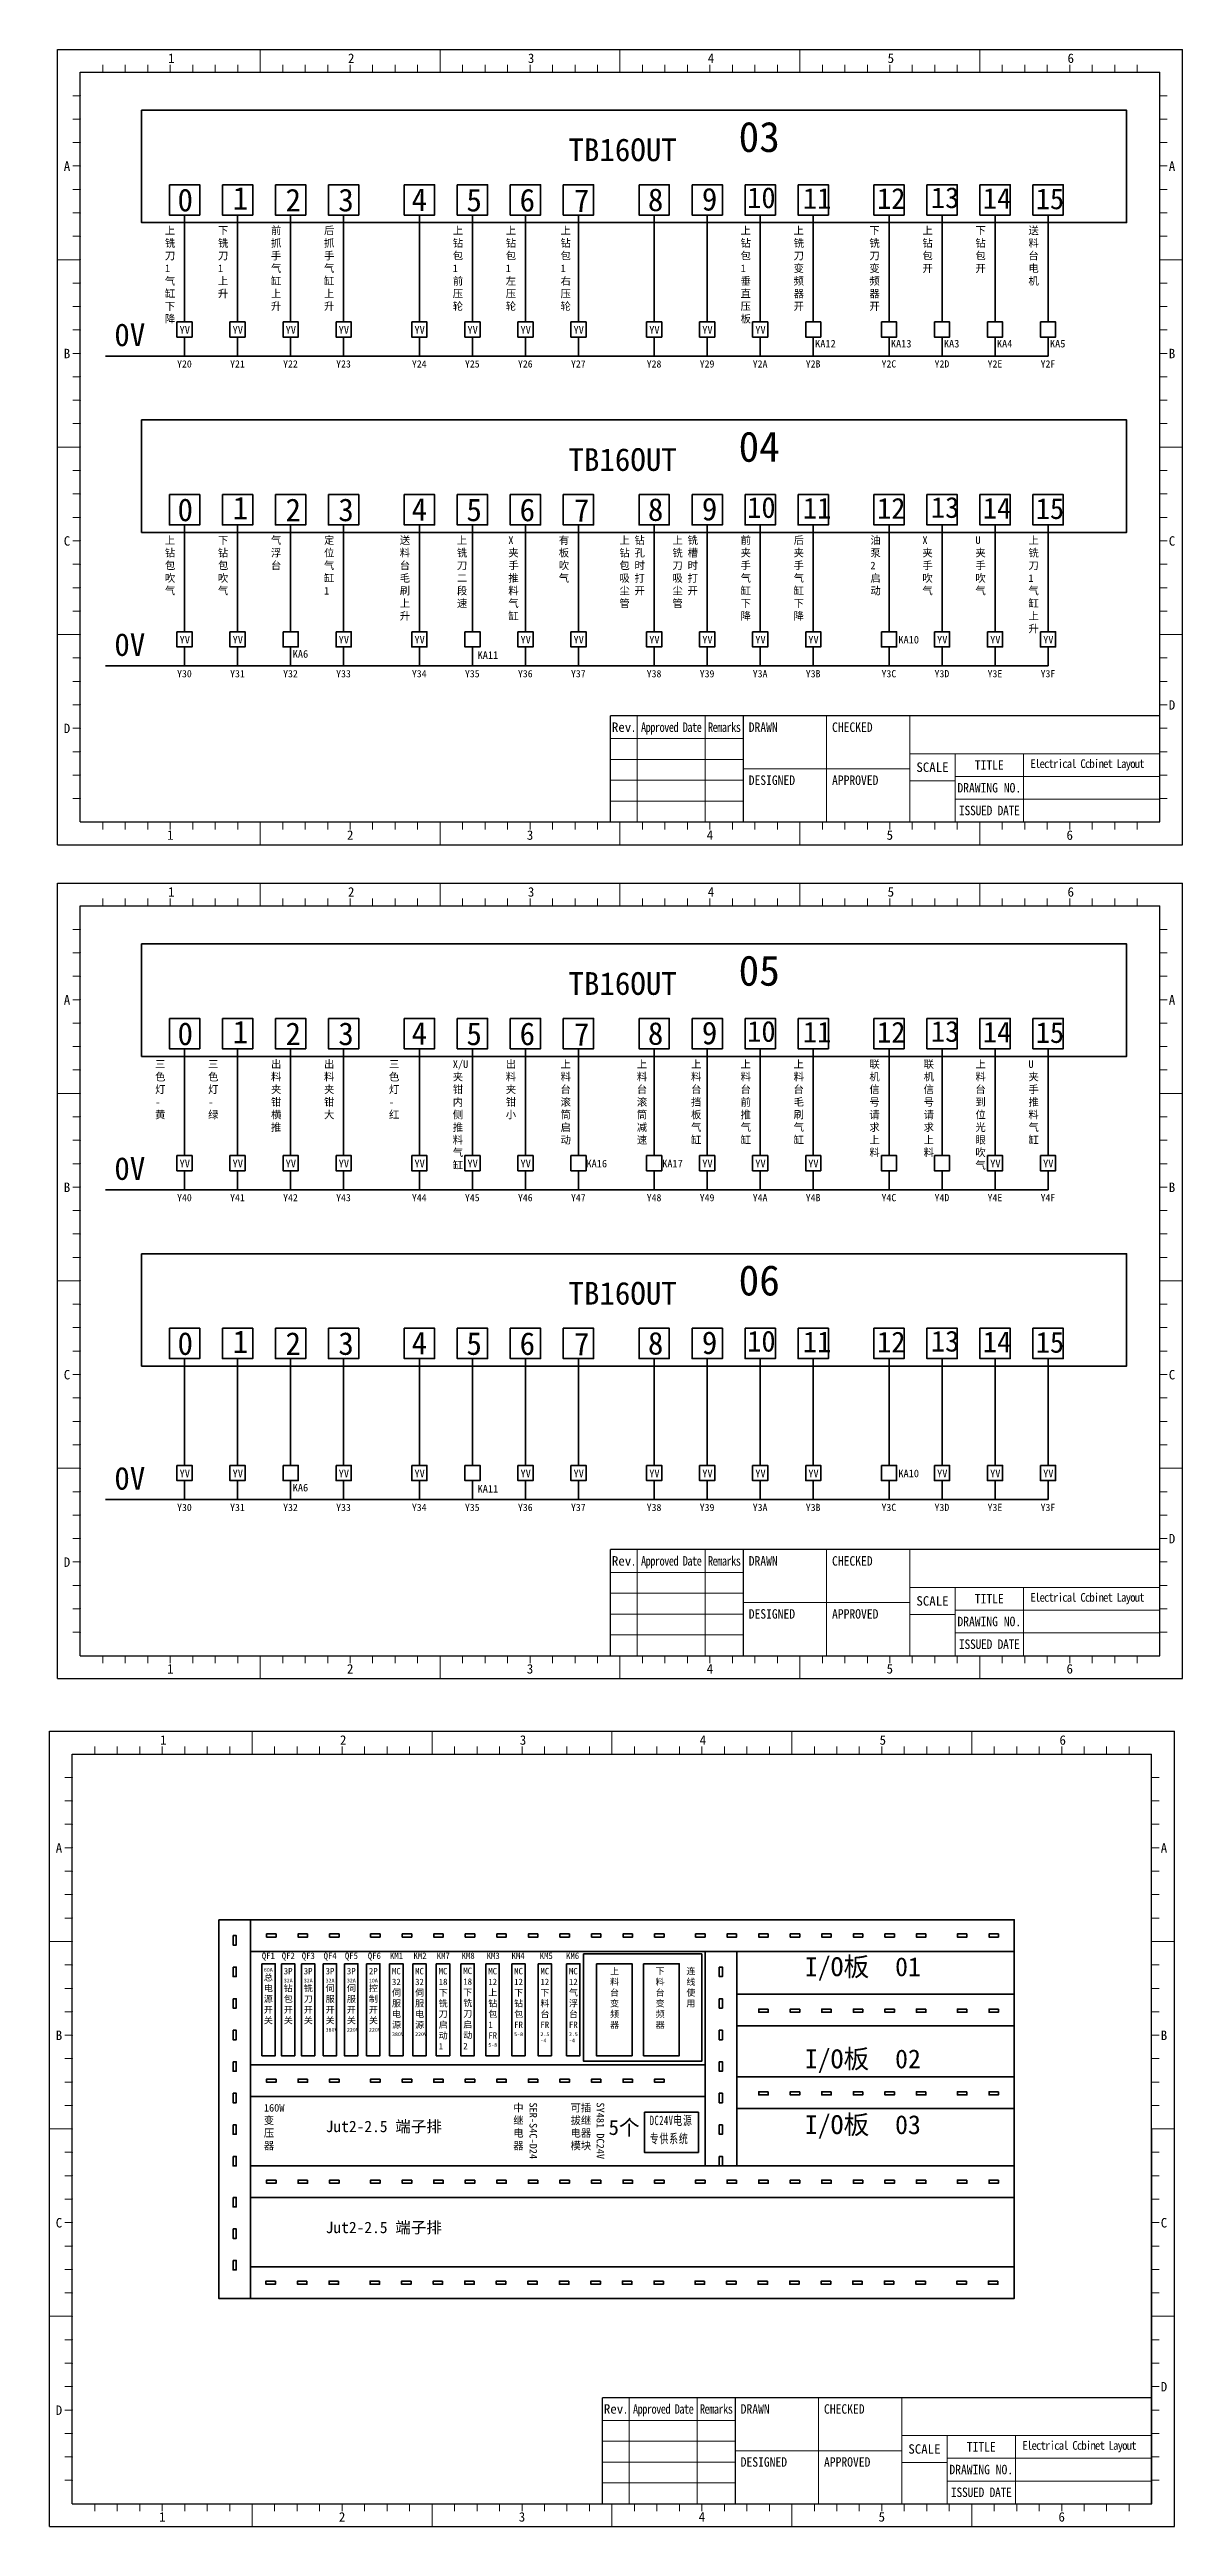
# Model space of a CAD drawing. Header units: millimetres. Extents: x 26 to 3546, y -73 to 3113.
# Drawn here: x 3247 to 3546, y 163 to 817 of the extents above; entities that cross this region are included whole.
import ezdxf

# ---------------------------------------------------------------- set-up
doc = ezdxf.new("R2010")
doc.units = ezdxf.units.MM
doc.header["$PDSIZE"] = -5
doc.layers.get('0').update_dxf_attribs({"lineweight": 35})
for name, color, linetype, lineweight in [('图框', 7, 'Continuous', 30), ('尺寸线层', 3, 'Continuous', 18), ('粗实线层', 7, 'Continuous', 35), ('细实线层', 7, 'Continuous', 18)]:
    doc.layers.add(name, color=color, linetype=linetype, lineweight=lineweight)
doc.styles.add('GG', font='')
doc.styles.add('SLDTEXTSTYLE0', font='', dxfattribs={"width": 0.7})
doc.styles.add('标准', font='', dxfattribs={"width": 0.667})
doc.styles.add('样式 1', font='')
doc.styles.get('GG').set_extended_font_data('宋体')
doc.styles.get('SLDTEXTSTYLE0').set_extended_font_data('宋体')
doc.styles.get('标准').set_extended_font_data('宋体')
doc.styles.get('样式 1').set_extended_font_data('宋体')

msp = doc.modelspace()

# ---------------------------------------------------------------- texts
at = {"color": 0, "attachment_point": 1}
for s, insert, char_height, width, style in [('TB16OUT', (3383.67, 793.56), 6, 22.5454, '样式 1'), ('03', (3428.58, 797.98), 8, 22.5454, '样式 1'), ('0', (3280.44, 780.3), 6, 6.0556, '样式 1'), ('1', (3295.01, 780.75), 6, 6.0556, '样式 1'), ('2', (3308.95, 780.28), 6, 6.0556, '样式 1'), ('3', (3322.89, 780.3), 6, 6.0556, '样式 1'), ('4', (3342.24, 780.4), 6, 6.0556, '样式 1'), ('5', (3356.72, 780.29), 6, 6.0556, '样式 1'), ('6', (3370.76, 780.27), 6, 6.0556, '样式 1'), ('7', (3385.11, 780.15), 6, 6.0556, '样式 1'), ('8', (3404.63, 780.37), 6, 6.0556, '样式 1'), ('9', (3418.88, 780.51), 6, 6.0556, '样式 1'), ('10', (3430.87, 780.66), 5.5, 6.0556, '样式 1'), ('11', (3445.58, 780.49), 5.5, 6.0556, '样式 1'), ('12', (3465.15, 780.45), 5.5, 6.0556, '样式 1'), ('13', (3479.37, 780.67), 5.5, 6.0556, '样式 1'), ('14', (3493.08, 780.49), 5.5, 6.0556, '样式 1'), ('15', (3507.03, 780.37), 5.5, 6.0556, '样式 1'), ('上铣刀\\P1\\P气缸下降', (3277.11, 770.25), 2, 2.93, '样式 1'), ('下铣刀1上升', (3291.11, 770.25), 2, 2.93, '样式 1'), ('前抓手气缸上升', (3305.11, 770.25), 2, 2.93, '样式 1'), ('后抓手气缸上升', (3319.11, 770.25), 2, 2.93, '样式 1'), ('上钻包\\P1\\P前\\P压轮', (3353.11, 770.25), 2, 2.93, '样式 1'), ('上钻包\\P1\\P左\\P压轮', (3367.11, 770.25), 2, 2.93, '样式 1'), ('上钻包\\P1\\P右\\P压轮', (3381.57, 770.25), 2, 2.93, '样式 1'), ('上钻包\\P1垂直压板', (3429.11, 770.25), 2, 2.93, '样式 1'), ('上铣刀变频器开', (3443.11, 770.25), 2, 2.93, '样式 1'), ('下铣刀变频器开', (3463.11, 770.25), 2, 2.93, '样式 1'), ('上钻包开', (3477.11, 770.25), 2, 2.93, '样式 1'), ('下钻包开', (3491.11, 770.25), 2, 2.93, '样式 1'), ('送料台电机', (3505.11, 770.25), 2, 2.93, '样式 1'), ('0V', (3263.76, 744.7), 6, 8.7024, '样式 1'), ('YV', (3280.99, 744), 2, 2.8645, '样式 1'), ('YV', (3294.99, 744), 2, 2.8645, '样式 1'), ('YV', (3308.99, 744), 2, 2.8645, '样式 1'), ('YV', (3322.99, 744), 2, 2.8645, '样式 1'), ('YV', (3343, 744), 2, 2.8645, '样式 1'), ('YV', (3357, 744), 2, 2.8645, '样式 1'), ('YV', (3371, 744), 2, 2.8645, '样式 1'), ('YV', (3385, 744), 2, 2.8645, '样式 1'), ('YV', (3404.99, 744), 2, 2.8645, '样式 1'), ('YV', (3418.99, 744), 2, 2.8645, '样式 1'), ('YV', (3432.99, 744), 2, 2.8645, '样式 1'), ('KA12', (3448.78, 740.36), 2, 2.8645, '样式 1'), ('KA13', (3468.78, 740.36), 2, 2.8645, '样式 1'), ('KA3', (3482.78, 740.36), 2, 2.8645, '样式 1'), ('KA4', (3496.78, 740.36), 2, 2.8645, '样式 1'), ('KA5', (3510.78, 740.36), 2, 2.8645, '样式 1'), ('Y20', (3280.32, 734.96), 1.9, 5.8653, '样式 1'), ('Y21', (3294.32, 734.96), 1.9, 5.8653, '样式 1'), ('Y22', (3308.32, 734.96), 1.9, 5.8653, '样式 1'), ('Y23', (3322.32, 734.96), 1.9, 5.8653, '样式 1'), ('Y24', (3342.32, 734.96), 1.9, 5.8653, '样式 1'), ('Y25', (3356.32, 734.96), 1.9, 5.8653, '样式 1'), ('Y26', (3370.32, 734.96), 1.9, 5.8653, '样式 1'), ('Y27', (3384.32, 734.96), 1.9, 5.8653, '样式 1'), ('Y28', (3404.32, 734.96), 1.9, 5.8653, '样式 1'), ('Y29', (3418.32, 734.96), 1.9, 5.8653, '样式 1'), ('Y2A', (3432.32, 734.96), 1.9, 5.8653, '样式 1'), ('Y2B', (3446.32, 734.96), 1.9, 5.8653, '样式 1'), ('Y2C', (3466.32, 734.96), 1.9, 5.8653, '样式 1'), ('Y2D', (3480.32, 734.96), 1.9, 5.8653, '样式 1'), ('Y2E', (3494.32, 734.96), 1.9, 5.8653, '样式 1'), ('Y2F', (3508.32, 734.96), 1.9, 5.8653, '样式 1'), ('04', (3428.58, 716.17), 8, 22.5454, '样式 1'), ('TB16OUT', (3383.67, 711.75), 6, 22.5454, '样式 1'), ('0', (3280.44, 698.48), 6, 6.0556, '样式 1'), ('1', (3295.01, 698.94), 6, 6.0556, '样式 1'), ('2', (3308.95, 698.46), 6, 6.0556, '样式 1'), ('3', (3322.89, 698.48), 6, 6.0556, '样式 1'), ('4', (3342.24, 698.58), 6, 6.0556, '样式 1'), ('5', (3356.72, 698.48), 6, 6.0556, '样式 1'), ('6', (3370.76, 698.46), 6, 6.0556, '样式 1'), ('7', (3385.11, 698.34), 6, 6.0556, '样式 1'), ('8', (3404.63, 698.55), 6, 6.0556, '样式 1'), ('9', (3418.88, 698.69), 6, 6.0556, '样式 1'), ('10', (3430.87, 698.85), 5.5, 6.0556, '样式 1'), ('11', (3445.58, 698.68), 5.5, 6.0556, '样式 1'), ('12', (3465.15, 698.63), 5.5, 6.0556, '样式 1'), ('13', (3479.37, 698.86), 5.5, 6.0556, '样式 1'), ('14', (3493.08, 698.67), 5.5, 6.0556, '样式 1'), ('15', (3507.03, 698.55), 5.5, 6.0556, '样式 1'), ('上钻包吹气', (3277.11, 688.44), 2, 2.93, '样式 1'), ('下钻包吹气', (3291.11, 688.44), 2, 2.93, '样式 1'), ('气浮台', (3305.11, 688.44), 2, 2.93, '样式 1'), ('定位气缸1', (3319.11, 688.44), 2, 2.93, '样式 1'), ('送料台毛刷上升', (3339.11, 688.44), 2, 2.93, '样式 1'), ('上铣刀二段速', (3354.21, 688.44), 2, 2.93, '样式 1'), ('有板吹气', (3381.11, 688.44), 2, 2.93, '样式 1'), ('上钻包吸尘管', (3397.11, 688.44), 2, 2.93, '样式 1'), ('钻孔时打开', (3401.11, 688.44), 2, 2.93, '样式 1'), ('上铣刀吸尘管', (3411.11, 688.44), 2, 2.93, '样式 1'), ('铣 槽时打开', (3415.11, 688.44), 2, 2.93, '样式 1'), ('前夹手气缸下降', (3429.11, 688.44), 2, 2.93, '样式 1'), ('后夹手气缸下降', (3443.11, 688.44), 2, 2.93, '样式 1'), ('油泵\\P2\\P启动', (3463.38, 688.44), 2, 2.93, '样式 1'), ('X\\P夹手吹气', (3477.11, 688.44), 2, 2.93, '样式 1'), ('U\\P夹手吹气', (3491.11, 688.44), 2, 2.93, '样式 1'), ('上铣刀\\P1\\P气缸上升', (3505.11, 688.44), 2, 2.93, '样式 1'), ('0V', (3263.76, 662.89), 6, 8.7024, '样式 1'), ('YV', (3280.99, 662.18), 2, 2.8645, '样式 1'), ('YV', (3294.99, 662.18), 2, 2.8645, '样式 1'), ('YV', (3322.99, 662.18), 2, 2.8645, '样式 1'), ('YV', (3343, 662.18), 2, 2.8645, '样式 1'), ('YV', (3371, 662.18), 2, 2.8645, '样式 1'), ('YV', (3385, 662.18), 2, 2.8645, '样式 1'), ('YV', (3404.99, 662.18), 2, 2.8645, '样式 1'), ('YV', (3418.99, 662.18), 2, 2.8645, '样式 1'), ('YV', (3432.99, 662.18), 2, 2.8645, '样式 1'), ('YV', (3446.99, 662.18), 2, 2.8645, '样式 1'), ('KA10', (3470.77, 662.18), 2, 2.8645, '样式 1'), ('YV', (3480.99, 662.18), 2, 2.8645, '样式 1'), ('YV', (3494.99, 662.18), 2, 2.8645, '样式 1'), ('YV', (3508.99, 662.18), 2, 2.8645, '样式 1'), ('KA6', (3310.85, 658.41), 2, 2.8645, '样式 1'), ('KA11', (3359.66, 658.12), 2, 2.8645, '样式 1'), ('Y30', (3280.32, 653.15), 1.9, 5.8653, '样式 1'), ('Y31', (3294.32, 653.15), 1.9, 5.8653, '样式 1'), ('Y32', (3308.32, 653.15), 1.9, 5.8653, '样式 1'), ('Y33', (3322.32, 653.15), 1.9, 5.8653, '样式 1'), ('Y34', (3342.32, 653.15), 1.9, 5.8653, '样式 1'), ('Y35', (3356.32, 653.15), 1.9, 5.8653, '样式 1'), ('Y36', (3370.32, 653.15), 1.9, 5.8653, '样式 1'), ('Y37', (3384.32, 653.15), 1.9, 5.8653, '样式 1'), ('Y38', (3404.32, 653.15), 1.9, 5.8653, '样式 1'), ('Y39', (3418.32, 653.15), 1.9, 5.8653, '样式 1'), ('Y3A', (3432.32, 653.15), 1.9, 5.8653, '样式 1'), ('Y3B', (3446.32, 653.15), 1.9, 5.8653, '样式 1'), ('Y3C', (3466.32, 653.15), 1.9, 5.8653, '样式 1'), ('Y3D', (3480.32, 653.15), 1.9, 5.8653, '样式 1'), ('Y3E', (3494.32, 653.15), 1.9, 5.8653, '样式 1'), ('Y3F', (3508.32, 653.15), 1.9, 5.8653, '样式 1'), ('{\\W0.9;\\T0.85;Electrical Ccbinet Layout}', (3505.65, 629.59), 2.3, 61.5875, 'GG'), ('05', (3428.58, 577.79), 8, 22.5454, '样式 1'), ('TB16OUT', (3383.67, 573.37), 6, 22.5454, '样式 1'), ('0', (3280.44, 560.11), 6, 6.0556, '样式 1'), ('1', (3295.01, 560.56), 6, 6.0556, '样式 1'), ('2', (3308.95, 560.09), 6, 6.0556, '样式 1'), ('3', (3322.89, 560.11), 6, 6.0556, '样式 1'), ('4', (3342.24, 560.21), 6, 6.0556, '样式 1'), ('5', (3356.72, 560.1), 6, 6.0556, '样式 1'), ('6', (3370.76, 560.09), 6, 6.0556, '样式 1'), ('7', (3385.11, 559.96), 6, 6.0556, '样式 1'), ('8', (3404.63, 560.18), 6, 6.0556, '样式 1'), ('9', (3418.88, 560.32), 6, 6.0556, '样式 1'), ('10', (3430.87, 560.47), 5.5, 6.0556, '样式 1'), ('11', (3445.58, 560.3), 5.5, 6.0556, '样式 1'), ('12', (3465.15, 560.26), 5.5, 6.0556, '样式 1'), ('13', (3479.37, 560.48), 5.5, 6.0556, '样式 1'), ('14', (3493.08, 560.3), 5.5, 6.0556, '样式 1'), ('15', (3507.03, 560.18), 5.5, 6.0556, '样式 1'), ('0V', (3263.76, 524.51), 6, 8.7024, '样式 1'), ('YV', (3280.99, 523.81), 2, 2.8645, '样式 1'), ('YV', (3294.99, 523.81), 2, 2.8645, '样式 1'), ('YV', (3308.99, 523.81), 2, 2.8645, '样式 1'), ('YV', (3322.99, 523.81), 2, 2.8645, '样式 1'), ('YV', (3343, 523.81), 2, 2.8645, '样式 1'), ('YV', (3357, 523.81), 2, 2.8645, '样式 1'), ('YV', (3371, 523.81), 2, 2.8645, '样式 1'), ('KA16', (3388.41, 523.81), 2, 2.8645, '样式 1'), ('KA17', (3408.4, 523.81), 2, 2.8645, '样式 1'), ('YV', (3418.99, 523.81), 2, 2.8645, '样式 1'), ('YV', (3432.99, 523.81), 2, 2.8645, '样式 1'), ('YV', (3446.96, 523.81), 2, 2.8645, '样式 1'), ('YV', (3495.02, 523.81), 2, 2.8645, '样式 1'), ('YV', (3508.98, 523.81), 2, 2.8645, '样式 1'), ('Y40', (3280.32, 514.77), 1.9, 5.8653, '样式 1'), ('Y41', (3294.32, 514.77), 1.9, 5.8653, '样式 1'), ('Y42', (3308.32, 514.77), 1.9, 5.8653, '样式 1'), ('Y43', (3322.32, 514.77), 1.9, 5.8653, '样式 1'), ('Y44', (3342.32, 514.77), 1.9, 5.8653, '样式 1'), ('Y45', (3356.32, 514.77), 1.9, 5.8653, '样式 1'), ('Y46', (3370.32, 514.77), 1.9, 5.8653, '样式 1'), ('Y47', (3384.32, 514.77), 1.9, 5.8653, '样式 1'), ('Y48', (3404.32, 514.77), 1.9, 5.8653, '样式 1'), ('Y49', (3418.32, 514.77), 1.9, 5.8653, '样式 1'), ('Y4A', (3432.32, 514.77), 1.9, 5.8653, '样式 1'), ('Y4B', (3446.32, 514.77), 1.9, 5.8653, '样式 1'), ('Y4C', (3466.32, 514.77), 1.9, 5.8653, '样式 1'), ('Y4D', (3480.32, 514.77), 1.9, 5.8653, '样式 1'), ('Y4E', (3494.32, 514.77), 1.9, 5.8653, '样式 1'), ('Y4F', (3508.32, 514.77), 1.9, 5.8653, '样式 1'), ('TB16OUT', (3383.67, 491.56), 6, 22.5454, '样式 1'), ('06', (3428.58, 495.98), 8, 22.5454, '样式 1'), ('0', (3280.44, 478.29), 6, 6.0556, '样式 1'), ('1', (3295.01, 478.75), 6, 6.0556, '样式 1'), ('2', (3308.95, 478.28), 6, 6.0556, '样式 1'), ('3', (3322.89, 478.29), 6, 6.0556, '样式 1'), ('4', (3342.24, 478.4), 6, 6.0556, '样式 1'), ('5', (3356.72, 478.29), 6, 6.0556, '样式 1'), ('6', (3370.76, 478.27), 6, 6.0556, '样式 1'), ('7', (3385.11, 478.15), 6, 6.0556, '样式 1'), ('8', (3404.63, 478.36), 6, 6.0556, '样式 1'), ('9', (3418.88, 478.51), 6, 6.0556, '样式 1'), ('10', (3430.87, 478.66), 5.5, 6.0556, '样式 1'), ('11', (3445.58, 478.49), 5.5, 6.0556, '样式 1'), ('12', (3465.15, 478.44), 5.5, 6.0556, '样式 1'), ('13', (3479.37, 478.67), 5.5, 6.0556, '样式 1'), ('14', (3493.08, 478.48), 5.5, 6.0556, '样式 1'), ('15', (3507.03, 478.36), 5.5, 6.0556, '样式 1'), ('0V', (3263.76, 442.7), 6, 8.7024, '样式 1'), ('YV', (3280.99, 441.99), 2, 2.8645, '样式 1'), ('YV', (3294.99, 441.99), 2, 2.8645, '样式 1'), ('YV', (3322.99, 441.99), 2, 2.8645, '样式 1'), ('YV', (3343, 441.99), 2, 2.8645, '样式 1'), ('YV', (3371, 441.99), 2, 2.8645, '样式 1'), ('YV', (3385, 441.99), 2, 2.8645, '样式 1'), ('YV', (3404.99, 441.99), 2, 2.8645, '样式 1'), ('YV', (3418.99, 441.99), 2, 2.8645, '样式 1'), ('YV', (3432.99, 441.99), 2, 2.8645, '样式 1'), ('YV', (3446.99, 441.99), 2, 2.8645, '样式 1'), ('KA10', (3470.77, 441.99), 2, 2.8645, '样式 1'), ('YV', (3480.99, 441.99), 2, 2.8645, '样式 1'), ('YV', (3494.99, 441.99), 2, 2.8645, '样式 1'), ('YV', (3508.99, 441.99), 2, 2.8645, '样式 1'), ('Y30', (3280.32, 432.96), 1.9, 5.8653, '样式 1'), ('Y31', (3294.32, 432.96), 1.9, 5.8653, '样式 1'), ('Y32', (3308.32, 432.96), 1.9, 5.8653, '样式 1'), ('KA6', (3310.85, 438.23), 2, 2.8645, '样式 1'), ('Y33', (3322.32, 432.96), 1.9, 5.8653, '样式 1'), ('Y34', (3342.32, 432.96), 1.9, 5.8653, '样式 1'), ('Y35', (3356.32, 432.96), 1.9, 5.8653, '样式 1'), ('KA11', (3359.66, 437.93), 2, 2.8645, '样式 1'), ('Y36', (3370.32, 432.96), 1.9, 5.8653, '样式 1'), ('Y37', (3384.32, 432.96), 1.9, 5.8653, '样式 1'), ('Y38', (3404.32, 432.96), 1.9, 5.8653, '样式 1'), ('Y39', (3418.32, 432.96), 1.9, 5.8653, '样式 1'), ('Y3A', (3432.32, 432.96), 1.9, 5.8653, '样式 1'), ('Y3B', (3446.32, 432.96), 1.9, 5.8653, '样式 1'), ('Y3C', (3466.32, 432.96), 1.9, 5.8653, '样式 1'), ('Y3D', (3480.32, 432.96), 1.9, 5.8653, '样式 1'), ('Y3E', (3494.32, 432.96), 1.9, 5.8653, '样式 1'), ('Y3F', (3508.32, 432.96), 1.9, 5.8653, '样式 1'), ('{\\W0.9;\\T0.85;Electrical Ccbinet Layout}', (3505.65, 409.4), 2.3, 61.5875, 'GG')]:
    msp.add_mtext(s, dxfattribs=dict(at, insert=insert, char_height=char_height, width=width, style=style))
at = {"color": 3, "width": 2.93, "attachment_point": 1, "style": '样式 1'}
for s, insert, char_height in [('X夹手推料气缸\\P', (3367.78, 688.44), 2), ('三色灯-黄\\P', (3274.52, 550.07), 2), ('三色灯-绿\\P', (3288.52, 550.07), 2), ('出料夹钳横推\\P', (3305.11, 550.07), 2), ('出料夹钳大\\P', (3319.11, 550.07), 2), ('三色灯-红\\P', (3336.26, 550.07), 2), ('X/U夹钳内侧推料气缸\\P', (3353.11, 550.07), 2), ('出料夹钳小\\P', (3367.11, 550.07), 2), ('上料台滚筒启动\\P', (3381.57, 550.07), 2), ('上料台滚筒减速\\P', (3401.72, 550.07), 2), ('上料台挡板气缸\\P', (3416.02, 550.07), 2), ('上料台前推气缸\\P', (3429.11, 550.07), 2), ('上料台毛刷气缸\\P', (3443.11, 550.07), 2), ('联机信号请求上料\\P', (3463.11, 550.07), 2), ('联机信号请求上料\\P', (3477.44, 550.07), 2), ('上料台到位光眼吹气\\P', (3491.11, 550.07), 2), ('U夹手推料气缸\\P', (3505.11, 550.07), 2), ('上料台变频器', (3394.64, 310.38), 1.7), ('下料台变频器', (3406.67, 310.38), 1.7), ('连线使用', (3414.79, 310.38), 1.7)]:
    msp.add_mtext(s, dxfattribs=dict(at, insert=insert, char_height=char_height))
at = {"attachment_point": 1}
for s, insert, char_height, width, style in [('QF1', (3302.69, 314.45), 1.7, 2.93, '样式 1'), ('QF2', (3307.96, 314.45), 1.7, 2.93, '样式 1'), ('QF3', (3313.24, 314.45), 1.7, 2.93, '样式 1'), ('QF4', (3319.01, 314.45), 1.7, 2.93, '样式 1'), ('QF5', (3324.62, 314.45), 1.7, 2.93, '样式 1'), ('QF6', (3330.68, 314.45), 1.7, 2.93, '样式 1'), ('KM1', (3336.52, 314.45), 1.7, 2.93, '样式 1'), ('KM2', (3342.73, 314.45), 1.7, 2.93, '样式 1'), ('KM7', (3348.86, 314.45), 1.7, 2.93, '样式 1'), ('KM8', (3355.43, 314.45), 1.7, 2.93, '样式 1'), ('KM3', (3362.05, 314.45), 1.7, 2.93, '样式 1'), ('KM4', (3368.63, 314.45), 1.7, 2.93, '样式 1'), ('KM5', (3376.05, 314.45), 1.7, 2.93, '样式 1'), ('KM6', (3383.02, 314.45), 1.7, 2.93, '样式 1'), ('{\\H0.5882x;60A}总电源开关', (3303.23, 310.38), 1.7, 2.93, '样式 1'), ('3P\\P{\\H0.5882x;32A}钻包开关', (3308.49, 310.38), 1.7, 2.93, '样式 1'), ('3P\\P{\\H0.5882x;32A}铣刀开关', (3313.77, 310.38), 1.7, 2.93, '样式 1'), ('3P\\P{\\H0.5882x;32A}伺服开关{\\H0.5882x;380V}', (3319.54, 310.38), 1.7, 2.93, '样式 1'), ('3P\\P{\\H0.5882x;32A}伺服开关{\\H0.5882x;220V}', (3325.15, 310.38), 1.7, 2.93, '样式 1'), ('2P\\P{\\H0.5882x;10A}控制开关{\\H0.5882x;220V}', (3330.97, 310.38), 1.7, 2.93, '样式 1'), ('MC\\P32伺服电源{\\H0.5882x;380V}', (3337.06, 310.38), 1.7, 2.93, '样式 1'), ('MC\\P32伺服电源{\\H0.5882x;220V}', (3343.17, 310.38), 1.7, 2.93, '样式 1'), ('MC\\P18\\P下铣刀\\P启动\\P1', (3349.39, 310.38), 1.7, 2.93, '样式 1'), ('MC\\P18\\P下铣刀\\P启动\\P2', (3355.89, 310.45), 1.7, 2.93, '样式 1'), ('MC\\P12上钻包1\\PFR\\P{\\H0.5882x;5-8}', (3362.49, 310.38), 1.7, 2.93, '样式 1'), ('MC\\P12下钻包\\PFR\\P{\\H0.5882x;5-8}', (3369.32, 310.38), 1.7, 2.93, '样式 1'), ('MC\\P12下料台\\PFR\\P{\\H0.5882x;2.5\\P-4}', (3376.26, 310.38), 1.7, 2.93, '样式 1'), ('MC\\P12气浮台\\PFR\\P{\\H0.5882x;2.5\\P-4}', (3383.78, 310.38), 1.7, 2.93, '样式 1'), ('I/O板  01', (3446.07, 313.2), 5, 45.5472, '样式 1'), ('I/O板  02', (3446.07, 288.86), 5, 45.5472, '样式 1'), ('160W变压器', (3303.23, 274.44), 2, 2.93, '样式 1'), ('Jut2-2.5 端子排', (3319.56, 270.01), 3, 57.0452, '样式 1'), ('中继电器', (3369.09, 274.44), 2, 2.93, '样式 1'), ('可插拔继电器模块', (3384.21, 274.44), 2, 5.9778, '样式 1'), ('5个', (3394.26, 270.27), 4, 10.9446, '样式 1'), ('I/O板  03', (3446.07, 271.49), 5, 45.5472, '样式 1'), ('Jut2-2.5 端子排', (3319.56, 243.34), 3, 57.0452, '样式 1'), ('{\\W0.9;\\T0.85;Electrical Ccbinet Layout}', (3503.53, 185.42), 2.3, 61.5875, 'GG')]:
    msp.add_mtext(s, dxfattribs=dict(at, insert=insert, char_height=char_height, width=width, style=style))
at = {"char_height": 2, "width": 18.1687, "attachment_point": 1, "rotation": 270, "style": '样式 1'}
for s, insert in [('SER-S4C-D24', (3375.37, 274.86)), ('SY481 DC24V', (3393.09, 274.86))]:
    msp.add_mtext(s, dxfattribs=dict(at, insert=insert))
at = {"layer": '图框', "color": 0, "lineweight": 15, "char_height": 2.5, "style": 'SLDTEXTSTYLE0'}
for s, insert, width, attachment_point in [('{\\W1;1}', (3278.79, 815.99), 2.0278, 2), ('{\\W1;2}', (3326.29, 815.99), 2.75, 2), ('{\\W1;3}', (3373.79, 815.99), 2.6944, 2), ('{\\W1;4}', (3421.29, 815.99), 3.0556, 2), ('{\\W1;5}', (3468.78, 815.99), 2.6944, 2), ('{\\W1;6}', (3516.28, 815.99), 2.8333, 2), ('{\\W1;A}', (3251.25, 787.5), 3.3611, 2), ('{\\W1;A}', (3543.01, 787.5), 3.3611, 2), ('{\\W1;B}', (3251.25, 738), 3.1944, 2), ('{\\W1;B}', (3543.01, 738), 3.1944, 2), ('{\\W1;C}', (3251.25, 688.5), 3.0833, 2), ('{\\W1;C}', (3543.01, 688.5), 3.0833, 2), ('{\\W1;D}', (3543.01, 645.19), 3.1111, 2), ('{\\W1;D}', (3251.25, 639), 3.1111, 2), ('{\\W1;Rev\\W0.7;.}', (3398.27, 639.32), 11.3306, 2), ('{\\W0.8;\\T0.9;Approved Date}', (3410.77, 639.32), 33.1867, 2), ('{\\W0.8;\\T0.9;Remarks}', (3424.77, 639.32), 17.5822, 2), ('{\\W0.9;DRAWN}', (3431.25, 639.32), 15.775, 1), ('{\\W0.9;CHECKED}', (3453.25, 639.32), 21.975, 1), ('{\\W1;SCALE}', (3479.77, 628.75), 17.25, 2), ('{\\W0.9;TITLE}', (3494.77, 629.32), 15.625, 2), ('{\\W0.9;DESIGNED}', (3431.25, 625.32), 25.2, 1), ('{\\W0.9;APPROVED}', (3453.25, 625.32), 25.325, 1), ('{\\W0.9;DRAWING NO.}', (3494.77, 623.32), 33, 2), ('{\\W0.9;\\T0.95;ISSUED DATE}', (3494.77, 617.32), 32.8, 2), ('{\\W1;1}', (3278.52, 610.82), 2.0278, 2), ('{\\W1;2}', (3326.02, 610.82), 2.75, 2), ('{\\W1;3}', (3373.52, 610.82), 2.6944, 2), ('{\\W1;4}', (3421.01, 610.82), 3.0556, 2), ('{\\W1;5}', (3468.51, 610.82), 2.6944, 2), ('{\\W1;6}', (3516.01, 610.82), 2.8333, 2), ('{\\W1;1}', (3278.79, 595.81), 2.0278, 2), ('{\\W1;2}', (3326.29, 595.81), 2.75, 2), ('{\\W1;3}', (3373.79, 595.81), 2.6944, 2), ('{\\W1;4}', (3421.29, 595.81), 3.0556, 2), ('{\\W1;5}', (3468.78, 595.81), 2.6944, 2), ('{\\W1;6}', (3516.28, 595.81), 2.8333, 2), ('{\\W1;A}', (3251.25, 567.31), 3.3611, 2), ('{\\W1;A}', (3543.01, 567.31), 3.3611, 2), ('{\\W1;B}', (3251.25, 517.81), 3.1944, 2), ('{\\W1;B}', (3543.01, 517.81), 3.1944, 2), ('{\\W1;C}', (3251.25, 468.31), 3.0833, 2), ('{\\W1;C}', (3543.01, 468.31), 3.0833, 2), ('{\\W1;D}', (3251.25, 418.81), 3.1111, 2), ('{\\W1;Rev\\W0.7;.}', (3398.27, 419.13), 11.3306, 2), ('{\\W0.8;\\T0.9;Approved Date}', (3410.77, 419.13), 33.1867, 2), ('{\\W0.8;\\T0.9;Remarks}', (3424.77, 419.13), 17.5822, 2), ('{\\W0.9;DRAWN}', (3431.25, 419.13), 15.775, 1), ('{\\W0.9;CHECKED}', (3453.25, 419.13), 21.975, 1), ('{\\W1;D}', (3543.01, 425), 3.1111, 2), ('{\\W1;SCALE}', (3479.77, 408.56), 17.25, 2), ('{\\W0.9;TITLE}', (3494.77, 409.13), 15.625, 2), ('{\\W0.9;DESIGNED}', (3431.25, 405.13), 25.2, 1), ('{\\W0.9;APPROVED}', (3453.25, 405.13), 25.325, 1), ('{\\W0.9;DRAWING NO.}', (3494.77, 403.13), 33, 2), ('{\\W0.9;\\T0.95;ISSUED DATE}', (3494.77, 397.13), 32.8, 2), ('{\\W1;1}', (3278.52, 390.63), 2.0278, 2), ('{\\W1;2}', (3326.02, 390.63), 2.75, 2), ('{\\W1;3}', (3373.52, 390.63), 2.6944, 2), ('{\\W1;4}', (3421.01, 390.63), 3.0556, 2), ('{\\W1;5}', (3468.51, 390.63), 2.6944, 2), ('{\\W1;6}', (3516.01, 390.63), 2.8333, 2)]:
    msp.add_mtext(s, dxfattribs=dict(at, insert=insert, width=width, attachment_point=attachment_point))
at = {"layer": '图框', "lineweight": 15, "char_height": 2.5, "style": 'SLDTEXTSTYLE0'}
for s, insert, width, attachment_point in [('{\\W1;1}', (3276.67, 371.82), 2.0278, 2), ('{\\W1;2}', (3324.17, 371.82), 2.75, 2), ('{\\W1;3}', (3371.66, 371.82), 2.6944, 2), ('{\\W1;4}', (3419.16, 371.82), 3.0556, 2), ('{\\W1;5}', (3466.66, 371.82), 2.6944, 2), ('{\\W1;6}', (3514.16, 371.82), 2.8333, 2), ('{\\W1;A}', (3249.13, 343.33), 3.3611, 2), ('{\\W1;A}', (3540.89, 343.33), 3.3611, 2), ('{\\W1;B}', (3249.13, 293.83), 3.1944, 2), ('{\\W1;B}', (3540.89, 293.83), 3.1944, 2), ('{\\W1;C}', (3249.13, 244.33), 3.0833, 2), ('{\\W1;C}', (3540.89, 244.33), 3.0833, 2), ('{\\W1;D}', (3540.89, 201.02), 3.1111, 2), ('{\\W1;D}', (3249.13, 194.83), 3.1111, 2), ('{\\W1;Rev\\W0.7;.}', (3396.15, 195.15), 11.3306, 2), ('{\\W0.8;\\T0.9;Approved Date}', (3408.65, 195.15), 33.1867, 2), ('{\\W0.8;\\T0.9;Remarks}', (3422.65, 195.15), 17.5822, 2), ('{\\W0.9;DRAWN}', (3429.13, 195.15), 15.775, 1), ('{\\W0.9;CHECKED}', (3451.13, 195.15), 21.975, 1), ('{\\W1;SCALE}', (3477.65, 184.58), 17.25, 2), ('{\\W0.9;TITLE}', (3492.65, 185.15), 15.625, 2), ('{\\W0.9;DESIGNED}', (3429.13, 181.15), 25.2, 1), ('{\\W0.9;APPROVED}', (3451.13, 181.15), 25.325, 1), ('{\\W0.9;DRAWING NO.}', (3492.65, 179.15), 33, 2), ('{\\W0.9;\\T0.95;ISSUED DATE}', (3492.65, 173.15), 32.8, 2), ('{\\W1;1}', (3276.4, 166.65), 2.0278, 2), ('{\\W1;2}', (3323.89, 166.65), 2.75, 2), ('{\\W1;3}', (3371.39, 166.65), 2.6944, 2), ('{\\W1;4}', (3418.89, 166.65), 3.0556, 2), ('{\\W1;5}', (3466.39, 166.65), 2.6944, 2), ('{\\W1;6}', (3513.89, 166.65), 2.8333, 2)]:
    msp.add_mtext(s, dxfattribs=dict(at, insert=insert, width=width, attachment_point=attachment_point))
at = {"layer": '尺寸线层', "color": 0, "insert": (3405.11, 271.36), "char_height": 2.5, "width": 12.129, "attachment_point": 1, "line_spacing_factor": 1.15057, "style": '标准'}
msp.add_mtext('\\T1.1;DC24V电源专供系统', dxfattribs=at)

# ---------------------------------------------------------------- linework, layer by layer
at = {"color": 0}
for p, q in [((3282.29, 773.32), (3282.29, 745.1)), ((3296.29, 773.32), (3296.29, 745.1)), ((3310.29, 773.32), (3310.29, 745.1)), ((3324.29, 773.32), (3324.29, 745.1)), ((3344.3, 773.32), (3344.3, 745.1)), ((3358.3, 773.32), (3358.3, 745.1)), ((3372.3, 773.32), (3372.3, 745.1)), ((3386.3, 773.32), (3386.3, 745.1)), ((3406.29, 773.32), (3406.29, 745.1)), ((3420.29, 773.32), (3420.29, 745.1)), ((3434.29, 773.32), (3434.29, 745.1)), ((3448.29, 773.32), (3448.29, 745.1)), ((3468.29, 773.32), (3468.29, 745.1)), ((3482.29, 773.32), (3482.29, 745.1)), ((3496.29, 773.32), (3496.29, 745.1)), ((3510.29, 773.32), (3510.29, 745.1)), ((3282.29, 741.1), (3282.29, 736.1)), ((3296.29, 741.1), (3296.29, 736.1)), ((3310.29, 741.1), (3310.29, 736.1)), ((3324.29, 741.1), (3324.29, 736.1)), ((3344.3, 741.1), (3344.3, 736.1)), ((3358.3, 741.1), (3358.3, 736.1)), ((3372.3, 741.1), (3372.3, 736.1)), ((3386.3, 741.1), (3386.3, 736.1)), ((3406.29, 741.1), (3406.29, 736.1)), ((3420.29, 741.1), (3420.29, 736.1)), ((3434.29, 741.1), (3434.29, 736.1)), ((3448.29, 741.1), (3448.29, 736.1)), ((3468.29, 741.1), (3468.29, 736.1)), ((3482.29, 741.1), (3482.29, 736.1)), ((3496.29, 741.1), (3496.29, 736.1)), ((3510.29, 741.1), (3510.29, 736.1)), ((3510.29, 736.1), (3261.43, 736.1)), ((3282.29, 691.51), (3282.29, 663.28)), ((3296.29, 691.51), (3296.29, 663.28)), ((3310.29, 691.51), (3310.29, 663.28)), ((3324.29, 691.51), (3324.29, 663.28)), ((3344.3, 691.51), (3344.3, 663.28)), ((3358.3, 691.51), (3358.3, 663.28)), ((3372.3, 691.51), (3372.3, 663.28)), ((3386.3, 691.51), (3386.3, 663.28)), ((3406.29, 691.51), (3406.29, 663.28)), ((3420.29, 691.51), (3420.29, 663.28)), ((3434.29, 691.51), (3434.29, 663.28)), ((3448.29, 691.51), (3448.29, 663.28)), ((3468.29, 691.51), (3468.29, 663.28)), ((3482.29, 691.51), (3482.29, 663.28)), ((3496.29, 691.51), (3496.29, 663.28)), ((3510.29, 691.51), (3510.29, 663.28)), ((3510.29, 654.28), (3261.43, 654.28)), ((3282.29, 659.28), (3282.29, 654.28)), ((3296.29, 659.28), (3296.29, 654.28)), ((3310.29, 659.28), (3310.29, 654.28)), ((3324.29, 659.28), (3324.29, 654.28)), ((3344.3, 659.28), (3344.3, 654.28)), ((3358.3, 659.28), (3358.3, 654.28)), ((3372.3, 659.28), (3372.3, 654.28)), ((3386.3, 659.28), (3386.3, 654.28)), ((3406.29, 659.28), (3406.29, 654.28)), ((3420.29, 659.28), (3420.29, 654.28)), ((3434.29, 659.28), (3434.29, 654.28)), ((3448.29, 659.28), (3448.29, 654.28)), ((3468.29, 659.28), (3468.29, 654.28)), ((3482.29, 659.28), (3482.29, 654.28)), ((3496.29, 659.28), (3496.29, 654.28)), ((3510.29, 659.28), (3510.29, 654.28)), ((3282.29, 553.14), (3282.29, 524.91)), ((3296.29, 553.14), (3296.29, 524.91)), ((3310.29, 553.14), (3310.29, 524.91)), ((3324.29, 553.14), (3324.29, 524.91)), ((3344.3, 553.14), (3344.3, 524.91)), ((3358.3, 553.14), (3358.3, 524.91)), ((3372.3, 553.14), (3372.3, 524.91)), ((3386.3, 553.14), (3386.3, 524.91)), ((3406.29, 553.14), (3406.29, 524.91)), ((3420.29, 553.14), (3420.29, 524.91)), ((3434.29, 553.14), (3434.29, 524.91)), ((3448.29, 553.14), (3448.29, 524.91)), ((3468.29, 553.14), (3468.29, 524.91)), ((3482.29, 553.14), (3482.29, 524.91)), ((3496.29, 553.14), (3496.29, 524.91)), ((3510.29, 553.14), (3510.29, 524.91)), ((3282.29, 520.91), (3282.29, 515.91)), ((3296.29, 520.91), (3296.29, 515.91)), ((3310.29, 520.91), (3310.29, 515.91)), ((3324.29, 520.91), (3324.29, 515.91)), ((3344.3, 520.91), (3344.3, 515.91)), ((3358.3, 520.91), (3358.3, 515.91)), ((3372.3, 520.91), (3372.3, 515.91)), ((3386.3, 520.91), (3386.3, 515.91)), ((3406.29, 520.91), (3406.29, 515.91)), ((3420.29, 520.91), (3420.29, 515.91)), ((3434.29, 520.91), (3434.29, 515.91)), ((3448.29, 520.91), (3448.29, 515.91)), ((3468.29, 520.91), (3468.29, 515.91)), ((3482.29, 520.91), (3482.29, 515.91)), ((3496.29, 520.91), (3496.29, 515.91)), ((3510.29, 520.91), (3510.29, 515.91)), ((3510.29, 515.91), (3261.43, 515.91)), ((3282.29, 471.32), (3282.29, 443.09)), ((3296.29, 471.32), (3296.29, 443.09)), ((3310.29, 471.32), (3310.29, 443.09)), ((3324.29, 471.32), (3324.29, 443.09)), ((3344.3, 471.32), (3344.3, 443.09)), ((3358.3, 471.32), (3358.3, 443.09)), ((3372.3, 471.32), (3372.3, 443.09)), ((3386.3, 471.32), (3386.3, 443.09)), ((3406.29, 471.32), (3406.29, 443.09)), ((3420.29, 471.32), (3420.29, 443.09)), ((3434.29, 471.32), (3434.29, 443.09)), ((3448.29, 471.32), (3448.29, 443.09)), ((3468.29, 471.32), (3468.29, 443.09)), ((3482.29, 471.32), (3482.29, 443.09)), ((3496.29, 471.32), (3496.29, 443.09)), ((3510.29, 471.32), (3510.29, 443.09)), ((3282.29, 439.09), (3282.29, 434.09)), ((3296.29, 439.09), (3296.29, 434.09)), ((3310.29, 439.09), (3310.29, 434.09)), ((3324.29, 439.09), (3324.29, 434.09)), ((3344.3, 439.09), (3344.3, 434.09)), ((3358.3, 439.09), (3358.3, 434.09)), ((3372.3, 439.09), (3372.3, 434.09)), ((3386.3, 439.09), (3386.3, 434.09)), ((3406.29, 439.09), (3406.29, 434.09)), ((3420.29, 439.09), (3420.29, 434.09)), ((3434.29, 439.09), (3434.29, 434.09)), ((3448.29, 439.09), (3448.29, 434.09)), ((3468.29, 439.09), (3468.29, 434.09)), ((3482.29, 439.09), (3482.29, 434.09)), ((3496.29, 439.09), (3496.29, 434.09)), ((3510.29, 439.09), (3510.29, 434.09)), ((3510.29, 434.09), (3261.43, 434.09))]:
    msp.add_line(p, q, dxfattribs=at)
for p, q in [((3299.74, 323.09), (3299.74, 223.09)), ((3299.74, 323.09), (3299.74, 314.76)), ((3299.74, 314.76), (3501.34, 314.76)), ((3419.74, 314.76), (3419.74, 258.09)), ((3428.07, 314.76), (3428.07, 258.09)), ((3428.07, 303.42), (3501.34, 303.42)), ((3432.09, 303.42), (3501.34, 303.42)), ((3428.07, 295.09), (3501.34, 295.09)), ((3432.09, 295.09), (3501.34, 295.09)), ((3299.74, 284.76), (3419.74, 284.76)), ((3428.07, 281.61), (3501.34, 281.61)), ((3432.09, 281.61), (3501.34, 281.61)), ((3419.74, 276.43), (3299.74, 276.43)), ((3428.07, 273.28), (3501.34, 273.28)), ((3432.09, 273.28), (3501.34, 273.28)), ((3501.34, 258.09), (3299.74, 258.09)), ((3501.34, 249.76), (3299.74, 249.76)), ((3299.74, 231.42), (3501.34, 231.42))]:
    msp.add_line(p, q)
for points in [[(3270.94, 801.02), (3531.03, 801.02), (3531.03, 771.32), (3270.94, 771.32)], [(3278.29, 781.32), (3286.29, 781.32), (3286.29, 773.32), (3278.29, 773.32)], [(3292.29, 781.32), (3300.29, 781.32), (3300.29, 773.32), (3292.29, 773.32)], [(3306.29, 781.32), (3314.29, 781.32), (3314.29, 773.32), (3306.29, 773.32)], [(3320.29, 781.32), (3328.29, 781.32), (3328.29, 773.32), (3320.29, 773.32)], [(3340.3, 781.32), (3348.3, 781.32), (3348.3, 773.32), (3340.3, 773.32)], [(3354.3, 781.32), (3362.3, 781.32), (3362.3, 773.32), (3354.3, 773.32)], [(3368.3, 781.32), (3376.3, 781.32), (3376.3, 773.32), (3368.3, 773.32)], [(3382.3, 781.32), (3390.3, 781.32), (3390.3, 773.32), (3382.3, 773.32)], [(3402.29, 781.32), (3410.29, 781.32), (3410.29, 773.32), (3402.29, 773.32)], [(3416.29, 781.32), (3424.29, 781.32), (3424.29, 773.32), (3416.29, 773.32)], [(3430.29, 781.32), (3438.29, 781.32), (3438.29, 773.32), (3430.29, 773.32)], [(3444.29, 781.32), (3452.29, 781.32), (3452.29, 773.32), (3444.29, 773.32)], [(3464.29, 781.32), (3472.29, 781.32), (3472.29, 773.32), (3464.29, 773.32)], [(3478.29, 781.32), (3486.29, 781.32), (3486.29, 773.32), (3478.29, 773.32)], [(3492.29, 781.32), (3500.29, 781.32), (3500.29, 773.32), (3492.29, 773.32)], [(3506.29, 781.32), (3514.29, 781.32), (3514.29, 773.32), (3506.29, 773.32)], [(3280.29, 745.1), (3284.29, 745.1), (3284.29, 741.1), (3280.29, 741.1)], [(3294.29, 745.1), (3298.29, 745.1), (3298.29, 741.1), (3294.29, 741.1)], [(3308.29, 745.1), (3312.29, 745.1), (3312.29, 741.1), (3308.29, 741.1)], [(3322.29, 745.1), (3326.29, 745.1), (3326.29, 741.1), (3322.29, 741.1)], [(3342.3, 745.1), (3346.3, 745.1), (3346.3, 741.1), (3342.3, 741.1)], [(3356.3, 745.1), (3360.3, 745.1), (3360.3, 741.1), (3356.3, 741.1)], [(3370.3, 745.1), (3374.3, 745.1), (3374.3, 741.1), (3370.3, 741.1)], [(3384.3, 745.1), (3388.3, 745.1), (3388.3, 741.1), (3384.3, 741.1)], [(3404.29, 745.1), (3408.29, 745.1), (3408.29, 741.1), (3404.29, 741.1)], [(3418.29, 745.1), (3422.29, 745.1), (3422.29, 741.1), (3418.29, 741.1)], [(3432.29, 745.1), (3436.29, 745.1), (3436.29, 741.1), (3432.29, 741.1)], [(3446.29, 745.1), (3450.29, 745.1), (3450.29, 741.1), (3446.29, 741.1)], [(3466.29, 745.1), (3470.29, 745.1), (3470.29, 741.1), (3466.29, 741.1)], [(3480.29, 745.1), (3484.29, 745.1), (3484.29, 741.1), (3480.29, 741.1)], [(3494.29, 745.1), (3498.29, 745.1), (3498.29, 741.1), (3494.29, 741.1)], [(3508.29, 745.1), (3512.29, 745.1), (3512.29, 741.1), (3508.29, 741.1)], [(3270.94, 719.21), (3531.03, 719.21), (3531.03, 689.51), (3270.94, 689.51)], [(3278.29, 699.51), (3286.29, 699.51), (3286.29, 691.51), (3278.29, 691.51)], [(3292.29, 699.51), (3300.29, 699.51), (3300.29, 691.51), (3292.29, 691.51)], [(3306.29, 699.51), (3314.29, 699.51), (3314.29, 691.51), (3306.29, 691.51)], [(3320.29, 699.51), (3328.29, 699.51), (3328.29, 691.51), (3320.29, 691.51)], [(3340.3, 699.51), (3348.3, 699.51), (3348.3, 691.51), (3340.3, 691.51)], [(3354.3, 699.51), (3362.3, 699.51), (3362.3, 691.51), (3354.3, 691.51)], [(3368.3, 699.51), (3376.3, 699.51), (3376.3, 691.51), (3368.3, 691.51)], [(3382.3, 699.51), (3390.3, 699.51), (3390.3, 691.51), (3382.3, 691.51)], [(3402.29, 699.51), (3410.29, 699.51), (3410.29, 691.51), (3402.29, 691.51)], [(3416.29, 699.51), (3424.29, 699.51), (3424.29, 691.51), (3416.29, 691.51)], [(3430.29, 699.51), (3438.29, 699.51), (3438.29, 691.51), (3430.29, 691.51)], [(3444.29, 699.51), (3452.29, 699.51), (3452.29, 691.51), (3444.29, 691.51)], [(3464.29, 699.51), (3472.29, 699.51), (3472.29, 691.51), (3464.29, 691.51)], [(3478.29, 699.51), (3486.29, 699.51), (3486.29, 691.51), (3478.29, 691.51)], [(3492.29, 699.51), (3500.29, 699.51), (3500.29, 691.51), (3492.29, 691.51)], [(3506.29, 699.51), (3514.29, 699.51), (3514.29, 691.51), (3506.29, 691.51)], [(3280.29, 663.28), (3284.29, 663.28), (3284.29, 659.28), (3280.29, 659.28)], [(3294.29, 663.28), (3298.29, 663.28), (3298.29, 659.28), (3294.29, 659.28)], [(3308.29, 663.28), (3312.29, 663.28), (3312.29, 659.28), (3308.29, 659.28)], [(3322.29, 663.28), (3326.29, 663.28), (3326.29, 659.28), (3322.29, 659.28)], [(3342.3, 663.28), (3346.3, 663.28), (3346.3, 659.28), (3342.3, 659.28)], [(3356.3, 663.28), (3360.3, 663.28), (3360.3, 659.28), (3356.3, 659.28)], [(3370.3, 663.28), (3374.3, 663.28), (3374.3, 659.28), (3370.3, 659.28)], [(3384.3, 663.28), (3388.3, 663.28), (3388.3, 659.28), (3384.3, 659.28)], [(3404.29, 663.28), (3408.29, 663.28), (3408.29, 659.28), (3404.29, 659.28)], [(3418.29, 663.28), (3422.29, 663.28), (3422.29, 659.28), (3418.29, 659.28)], [(3432.29, 663.28), (3436.29, 663.28), (3436.29, 659.28), (3432.29, 659.28)], [(3446.29, 663.28), (3450.29, 663.28), (3450.29, 659.28), (3446.29, 659.28)], [(3466.29, 663.28), (3470.29, 663.28), (3470.29, 659.28), (3466.29, 659.28)], [(3480.29, 663.28), (3484.29, 663.28), (3484.29, 659.28), (3480.29, 659.28)], [(3494.29, 663.28), (3498.29, 663.28), (3498.29, 659.28), (3494.29, 659.28)], [(3508.29, 663.28), (3512.29, 663.28), (3512.29, 659.28), (3508.29, 659.28)], [(3270.94, 580.83), (3531.03, 580.83), (3531.03, 551.13), (3270.94, 551.13)], [(3278.29, 561.14), (3286.29, 561.14), (3286.29, 553.14), (3278.29, 553.14)], [(3292.29, 561.14), (3300.29, 561.14), (3300.29, 553.14), (3292.29, 553.14)], [(3306.29, 561.14), (3314.29, 561.14), (3314.29, 553.14), (3306.29, 553.14)], [(3320.29, 561.14), (3328.29, 561.14), (3328.29, 553.14), (3320.29, 553.14)], [(3340.3, 561.14), (3348.3, 561.14), (3348.3, 553.14), (3340.3, 553.14)], [(3354.3, 561.14), (3362.3, 561.14), (3362.3, 553.14), (3354.3, 553.14)], [(3368.3, 561.14), (3376.3, 561.14), (3376.3, 553.14), (3368.3, 553.14)], [(3382.3, 561.14), (3390.3, 561.14), (3390.3, 553.14), (3382.3, 553.14)], [(3402.29, 561.14), (3410.29, 561.14), (3410.29, 553.14), (3402.29, 553.14)], [(3416.29, 561.14), (3424.29, 561.14), (3424.29, 553.14), (3416.29, 553.14)], [(3430.29, 561.14), (3438.29, 561.14), (3438.29, 553.14), (3430.29, 553.14)], [(3444.29, 561.14), (3452.29, 561.14), (3452.29, 553.14), (3444.29, 553.14)], [(3464.29, 561.14), (3472.29, 561.14), (3472.29, 553.14), (3464.29, 553.14)], [(3478.29, 561.14), (3486.29, 561.14), (3486.29, 553.14), (3478.29, 553.14)], [(3492.29, 561.14), (3500.29, 561.14), (3500.29, 553.14), (3492.29, 553.14)], [(3506.29, 561.14), (3514.29, 561.14), (3514.29, 553.14), (3506.29, 553.14)], [(3280.29, 524.91), (3284.29, 524.91), (3284.29, 520.91), (3280.29, 520.91)], [(3294.29, 524.91), (3298.29, 524.91), (3298.29, 520.91), (3294.29, 520.91)], [(3308.29, 524.91), (3312.29, 524.91), (3312.29, 520.91), (3308.29, 520.91)], [(3322.29, 524.91), (3326.29, 524.91), (3326.29, 520.91), (3322.29, 520.91)], [(3342.3, 524.91), (3346.3, 524.91), (3346.3, 520.91), (3342.3, 520.91)], [(3356.3, 524.91), (3360.3, 524.91), (3360.3, 520.91), (3356.3, 520.91)], [(3370.3, 524.91), (3374.3, 524.91), (3374.3, 520.91), (3370.3, 520.91)], [(3384.3, 524.91), (3388.3, 524.91), (3388.3, 520.91), (3384.3, 520.91)], [(3404.29, 524.91), (3408.29, 524.91), (3408.29, 520.91), (3404.29, 520.91)], [(3418.29, 524.91), (3422.29, 524.91), (3422.29, 520.91), (3418.29, 520.91)], [(3432.29, 524.91), (3436.29, 524.91), (3436.29, 520.91), (3432.29, 520.91)], [(3446.29, 524.91), (3450.29, 524.91), (3450.29, 520.91), (3446.29, 520.91)], [(3466.29, 524.91), (3470.29, 524.91), (3470.29, 520.91), (3466.29, 520.91)], [(3480.29, 524.91), (3484.29, 524.91), (3484.29, 520.91), (3480.29, 520.91)], [(3494.29, 524.91), (3498.29, 524.91), (3498.29, 520.91), (3494.29, 520.91)], [(3508.29, 524.91), (3512.29, 524.91), (3512.29, 520.91), (3508.29, 520.91)], [(3270.94, 499.02), (3531.03, 499.02), (3531.03, 469.32), (3270.94, 469.32)], [(3278.29, 479.32), (3286.29, 479.32), (3286.29, 471.32), (3278.29, 471.32)], [(3292.29, 479.32), (3300.29, 479.32), (3300.29, 471.32), (3292.29, 471.32)], [(3306.29, 479.32), (3314.29, 479.32), (3314.29, 471.32), (3306.29, 471.32)], [(3320.29, 479.32), (3328.29, 479.32), (3328.29, 471.32), (3320.29, 471.32)], [(3340.3, 479.32), (3348.3, 479.32), (3348.3, 471.32), (3340.3, 471.32)], [(3354.3, 479.32), (3362.3, 479.32), (3362.3, 471.32), (3354.3, 471.32)], [(3368.3, 479.32), (3376.3, 479.32), (3376.3, 471.32), (3368.3, 471.32)], [(3382.3, 479.32), (3390.3, 479.32), (3390.3, 471.32), (3382.3, 471.32)], [(3402.29, 479.32), (3410.29, 479.32), (3410.29, 471.32), (3402.29, 471.32)], [(3416.29, 479.32), (3424.29, 479.32), (3424.29, 471.32), (3416.29, 471.32)], [(3430.29, 479.32), (3438.29, 479.32), (3438.29, 471.32), (3430.29, 471.32)], [(3444.29, 479.32), (3452.29, 479.32), (3452.29, 471.32), (3444.29, 471.32)], [(3464.29, 479.32), (3472.29, 479.32), (3472.29, 471.32), (3464.29, 471.32)], [(3478.29, 479.32), (3486.29, 479.32), (3486.29, 471.32), (3478.29, 471.32)], [(3492.29, 479.32), (3500.29, 479.32), (3500.29, 471.32), (3492.29, 471.32)], [(3506.29, 479.32), (3514.29, 479.32), (3514.29, 471.32), (3506.29, 471.32)], [(3280.29, 443.09), (3284.29, 443.09), (3284.29, 439.09), (3280.29, 439.09)], [(3294.29, 443.09), (3298.29, 443.09), (3298.29, 439.09), (3294.29, 439.09)], [(3308.29, 443.09), (3312.29, 443.09), (3312.29, 439.09), (3308.29, 439.09)], [(3322.29, 443.09), (3326.29, 443.09), (3326.29, 439.09), (3322.29, 439.09)], [(3342.3, 443.09), (3346.3, 443.09), (3346.3, 439.09), (3342.3, 439.09)], [(3356.3, 443.09), (3360.3, 443.09), (3360.3, 439.09), (3356.3, 439.09)], [(3370.3, 443.09), (3374.3, 443.09), (3374.3, 439.09), (3370.3, 439.09)], [(3384.3, 443.09), (3388.3, 443.09), (3388.3, 439.09), (3384.3, 439.09)], [(3404.29, 443.09), (3408.29, 443.09), (3408.29, 439.09), (3404.29, 439.09)], [(3418.29, 443.09), (3422.29, 443.09), (3422.29, 439.09), (3418.29, 439.09)], [(3432.29, 443.09), (3436.29, 443.09), (3436.29, 439.09), (3432.29, 439.09)], [(3446.29, 443.09), (3450.29, 443.09), (3450.29, 439.09), (3446.29, 439.09)], [(3466.29, 443.09), (3470.29, 443.09), (3470.29, 439.09), (3466.29, 439.09)], [(3480.29, 443.09), (3484.29, 443.09), (3484.29, 439.09), (3480.29, 439.09)], [(3494.29, 443.09), (3498.29, 443.09), (3498.29, 439.09), (3494.29, 439.09)], [(3508.29, 443.09), (3512.29, 443.09), (3512.29, 439.09), (3508.29, 439.09)]]:
    msp.add_lwpolyline(points, close=True, dxfattribs=at)
for points in [[(3291.34, 323.09), (3501.34, 323.09), (3501.34, 223.09), (3291.34, 223.09)], [(3295.12, 318.92), (3295.96, 318.92), (3295.96, 316.42), (3295.12, 316.42)], [(3306.44, 319.35), (3306.44, 318.51), (3303.94, 318.51), (3303.94, 319.35)], [(3314.77, 319.35), (3314.77, 318.51), (3312.27, 318.51), (3312.27, 319.35)], [(3323.1, 319.35), (3323.1, 318.51), (3320.6, 318.51), (3320.6, 319.35)], [(3323.1, 319.35), (3323.1, 318.51), (3320.6, 318.51), (3320.6, 319.35)], [(3333.93, 319.35), (3333.93, 318.51), (3331.43, 318.51), (3331.43, 319.35)], [(3342.26, 319.35), (3342.26, 318.51), (3339.76, 318.51), (3339.76, 319.35)], [(3350.59, 319.35), (3350.59, 318.51), (3348.09, 318.51), (3348.09, 319.35)], [(3358.92, 319.35), (3358.92, 318.51), (3356.42, 318.51), (3356.42, 319.35)], [(3367.25, 319.35), (3367.25, 318.51), (3364.75, 318.51), (3364.75, 319.35)], [(3375.58, 319.35), (3375.58, 318.51), (3373.08, 318.51), (3373.08, 319.35)], [(3383.91, 319.35), (3383.91, 318.51), (3381.41, 318.51), (3381.41, 319.35)], [(3392.24, 319.35), (3392.24, 318.51), (3389.74, 318.51), (3389.74, 319.35)], [(3400.57, 319.35), (3400.57, 318.51), (3398.07, 318.51), (3398.07, 319.35)], [(3408.9, 319.35), (3408.9, 318.51), (3406.4, 318.51), (3406.4, 319.35)], [(3408.9, 319.35), (3408.9, 318.51), (3406.4, 318.51), (3406.4, 319.35)], [(3419.73, 319.35), (3419.73, 318.51), (3417.23, 318.51), (3417.23, 319.35)], [(3428.06, 319.35), (3428.06, 318.51), (3425.56, 318.51), (3425.56, 319.35)], [(3436.39, 319.35), (3436.39, 318.51), (3433.89, 318.51), (3433.89, 319.35)], [(3444.72, 319.35), (3444.72, 318.51), (3442.22, 318.51), (3442.22, 319.35)], [(3453.05, 319.35), (3453.05, 318.51), (3450.55, 318.51), (3450.55, 319.35)], [(3461.38, 319.35), (3461.38, 318.51), (3458.88, 318.51), (3458.88, 319.35)], [(3469.71, 319.35), (3469.71, 318.51), (3467.21, 318.51), (3467.21, 319.35)], [(3478.04, 319.35), (3478.04, 318.51), (3475.54, 318.51), (3475.54, 319.35)], [(3488.87, 319.35), (3488.87, 318.51), (3486.37, 318.51), (3486.37, 319.35)], [(3497.2, 319.35), (3497.2, 318.51), (3494.7, 318.51), (3494.7, 319.35)], [(3295.12, 310.59), (3295.96, 310.59), (3295.96, 308.09), (3295.12, 308.09)], [(3302.7, 311.47), (3306.24, 311.47), (3306.24, 287.18), (3302.7, 287.18)], [(3307.85, 311.47), (3311.4, 311.47), (3311.4, 287.18), (3307.85, 287.18)], [(3313.14, 311.47), (3316.68, 311.47), (3316.68, 287.18), (3313.14, 287.18)], [(3318.9, 311.47), (3322.45, 311.47), (3322.45, 287.18), (3318.9, 287.18)], [(3324.52, 311.47), (3328.06, 311.47), (3328.06, 287.18), (3324.52, 287.18)], [(3330.34, 311.47), (3333.88, 311.47), (3333.88, 287.18), (3330.34, 287.18)], [(3336.42, 311.47), (3339.97, 311.47), (3339.97, 287.18), (3336.42, 287.18)], [(3342.53, 311.47), (3346.08, 311.47), (3346.08, 287.18), (3342.53, 287.18)], [(3348.76, 311.47), (3352.3, 311.47), (3352.3, 287.18), (3348.76, 287.18)], [(3355.23, 311.47), (3358.77, 311.47), (3358.77, 287.18), (3355.23, 287.18)], [(3361.85, 311.47), (3365.39, 311.47), (3365.39, 287.18), (3361.85, 287.18)], [(3368.68, 311.47), (3372.22, 311.47), (3372.22, 287.18), (3368.68, 287.18)], [(3375.63, 311.47), (3379.17, 311.47), (3379.17, 287.18), (3375.63, 287.18)], [(3383.14, 311.47), (3386.69, 311.47), (3386.69, 287.18), (3383.14, 287.18)], [(3423.45, 310.59), (3424.29, 310.59), (3424.29, 308.09), (3423.45, 308.09)], [(3295.12, 302.26), (3295.96, 302.26), (3295.96, 299.76), (3295.12, 299.76)], [(3423.45, 302.26), (3424.29, 302.26), (3424.29, 299.76), (3423.45, 299.76)], [(3436.39, 299.5), (3436.39, 298.66), (3433.89, 298.66), (3433.89, 299.5)], [(3444.72, 299.5), (3444.72, 298.66), (3442.22, 298.66), (3442.22, 299.5)], [(3453.05, 299.5), (3453.05, 298.66), (3450.55, 298.66), (3450.55, 299.5)], [(3461.38, 299.5), (3461.38, 298.66), (3458.88, 298.66), (3458.88, 299.5)], [(3469.71, 299.5), (3469.71, 298.66), (3467.21, 298.66), (3467.21, 299.5)], [(3478.04, 299.5), (3478.04, 298.66), (3475.54, 298.66), (3475.54, 299.5)], [(3488.87, 299.5), (3488.87, 298.66), (3486.37, 298.66), (3486.37, 299.5)], [(3497.2, 299.5), (3497.2, 298.66), (3494.7, 298.66), (3494.7, 299.5)], [(3295.12, 293.93), (3295.96, 293.93), (3295.96, 291.43), (3295.12, 291.43)], [(3423.45, 293.93), (3424.29, 293.93), (3424.29, 291.43), (3423.45, 291.43)], [(3295.12, 285.6), (3295.96, 285.6), (3295.96, 283.1), (3295.12, 283.1)], [(3423.45, 285.6), (3424.29, 285.6), (3424.29, 283.1), (3423.45, 283.1)], [(3295.12, 277.27), (3295.96, 277.27), (3295.96, 274.77), (3295.12, 274.77)], [(3306.44, 281.02), (3306.44, 280.18), (3303.94, 280.18), (3303.94, 281.02)], [(3314.77, 281.02), (3314.77, 280.18), (3312.27, 280.18), (3312.27, 281.02)], [(3323.1, 281.02), (3323.1, 280.18), (3320.6, 280.18), (3320.6, 281.02)], [(3323.1, 281.02), (3323.1, 280.18), (3320.6, 280.18), (3320.6, 281.02)], [(3333.93, 281.02), (3333.93, 280.18), (3331.43, 280.18), (3331.43, 281.02)], [(3342.26, 281.02), (3342.26, 280.18), (3339.76, 280.18), (3339.76, 281.02)], [(3350.59, 281.02), (3350.59, 280.18), (3348.09, 280.18), (3348.09, 281.02)], [(3358.92, 281.02), (3358.92, 280.18), (3356.42, 280.18), (3356.42, 281.02)], [(3367.25, 281.02), (3367.25, 280.18), (3364.75, 280.18), (3364.75, 281.02)], [(3375.58, 281.02), (3375.58, 280.18), (3373.08, 280.18), (3373.08, 281.02)], [(3383.91, 281.02), (3383.91, 280.18), (3381.41, 280.18), (3381.41, 281.02)], [(3392.24, 281.02), (3392.24, 280.18), (3389.74, 280.18), (3389.74, 281.02)], [(3400.57, 281.02), (3400.57, 280.18), (3398.07, 280.18), (3398.07, 281.02)], [(3408.9, 281.02), (3408.9, 280.18), (3406.4, 280.18), (3406.4, 281.02)], [(3408.9, 281.02), (3408.9, 280.18), (3406.4, 280.18), (3406.4, 281.02)], [(3423.45, 277.27), (3424.29, 277.27), (3424.29, 274.77), (3423.45, 274.77)], [(3436.39, 277.69), (3436.39, 276.85), (3433.89, 276.85), (3433.89, 277.69)], [(3444.72, 277.69), (3444.72, 276.85), (3442.22, 276.85), (3442.22, 277.69)], [(3453.05, 277.69), (3453.05, 276.85), (3450.55, 276.85), (3450.55, 277.69)], [(3461.38, 277.69), (3461.38, 276.85), (3458.88, 276.85), (3458.88, 277.69)], [(3469.71, 277.69), (3469.71, 276.85), (3467.21, 276.85), (3467.21, 277.69)], [(3478.04, 277.69), (3478.04, 276.85), (3475.54, 276.85), (3475.54, 277.69)], [(3488.87, 277.69), (3488.87, 276.85), (3486.37, 276.85), (3486.37, 277.69)], [(3497.2, 277.69), (3497.2, 276.85), (3494.7, 276.85), (3494.7, 277.69)], [(3295.12, 268.94), (3295.96, 268.94), (3295.96, 266.44), (3295.12, 266.44)], [(3423.45, 268.94), (3424.29, 268.94), (3424.29, 266.44), (3423.45, 266.44)], [(3295.12, 260.61), (3295.96, 260.61), (3295.96, 258.11), (3295.12, 258.11)], [(3423.45, 260.61), (3424.29, 260.61), (3424.29, 258.11), (3423.45, 258.11)], [(3295.12, 249.78), (3295.96, 249.78), (3295.96, 247.28), (3295.12, 247.28)], [(3295.12, 249.78), (3295.96, 249.78), (3295.96, 247.28), (3295.12, 247.28)], [(3306.44, 254.35), (3306.44, 253.51), (3303.94, 253.51), (3303.94, 254.35)], [(3314.77, 254.35), (3314.77, 253.51), (3312.27, 253.51), (3312.27, 254.35)], [(3323.1, 254.35), (3323.1, 253.51), (3320.6, 253.51), (3320.6, 254.35)], [(3323.1, 254.35), (3323.1, 253.51), (3320.6, 253.51), (3320.6, 254.35)], [(3333.93, 254.35), (3333.93, 253.51), (3331.43, 253.51), (3331.43, 254.35)], [(3342.26, 254.35), (3342.26, 253.51), (3339.76, 253.51), (3339.76, 254.35)], [(3350.59, 254.35), (3350.59, 253.51), (3348.09, 253.51), (3348.09, 254.35)], [(3358.92, 254.35), (3358.92, 253.51), (3356.42, 253.51), (3356.42, 254.35)], [(3367.25, 254.35), (3367.25, 253.51), (3364.75, 253.51), (3364.75, 254.35)], [(3375.58, 254.35), (3375.58, 253.51), (3373.08, 253.51), (3373.08, 254.35)], [(3383.91, 254.35), (3383.91, 253.51), (3381.41, 253.51), (3381.41, 254.35)], [(3392.24, 254.35), (3392.24, 253.51), (3389.74, 253.51), (3389.74, 254.35)], [(3400.57, 254.35), (3400.57, 253.51), (3398.07, 253.51), (3398.07, 254.35)], [(3408.9, 254.35), (3408.9, 253.51), (3406.4, 253.51), (3406.4, 254.35)], [(3408.9, 254.35), (3408.9, 253.51), (3406.4, 253.51), (3406.4, 254.35)], [(3419.73, 254.35), (3419.73, 253.51), (3417.23, 253.51), (3417.23, 254.35)], [(3428.06, 254.35), (3428.06, 253.51), (3425.56, 253.51), (3425.56, 254.35)], [(3436.39, 254.35), (3436.39, 253.51), (3433.89, 253.51), (3433.89, 254.35)], [(3444.72, 254.35), (3444.72, 253.51), (3442.22, 253.51), (3442.22, 254.35)], [(3453.05, 254.35), (3453.05, 253.51), (3450.55, 253.51), (3450.55, 254.35)], [(3461.38, 254.35), (3461.38, 253.51), (3458.88, 253.51), (3458.88, 254.35)], [(3469.71, 254.35), (3469.71, 253.51), (3467.21, 253.51), (3467.21, 254.35)], [(3478.04, 254.35), (3478.04, 253.51), (3475.54, 253.51), (3475.54, 254.35)], [(3488.87, 254.35), (3488.87, 253.51), (3486.37, 253.51), (3486.37, 254.35)], [(3497.2, 254.35), (3497.2, 253.51), (3494.7, 253.51), (3494.7, 254.35)], [(3295.12, 241.45), (3295.96, 241.45), (3295.96, 238.95), (3295.12, 238.95)], [(3295.12, 233.12), (3295.96, 233.12), (3295.96, 230.62), (3295.12, 230.62)], [(3306.29, 227.68), (3306.29, 226.84), (3303.79, 226.84), (3303.79, 227.68)], [(3314.62, 227.68), (3314.62, 226.84), (3312.12, 226.84), (3312.12, 227.68)], [(3322.95, 227.68), (3322.95, 226.84), (3320.45, 226.84), (3320.45, 227.68)], [(3322.95, 227.68), (3322.95, 226.84), (3320.45, 226.84), (3320.45, 227.68)], [(3333.78, 227.68), (3333.78, 226.84), (3331.28, 226.84), (3331.28, 227.68)], [(3342.11, 227.68), (3342.11, 226.84), (3339.61, 226.84), (3339.61, 227.68)], [(3350.44, 227.68), (3350.44, 226.84), (3347.94, 226.84), (3347.94, 227.68)], [(3358.77, 227.68), (3358.77, 226.84), (3356.27, 226.84), (3356.27, 227.68)], [(3367.1, 227.68), (3367.1, 226.84), (3364.6, 226.84), (3364.6, 227.68)], [(3375.43, 227.68), (3375.43, 226.84), (3372.93, 226.84), (3372.93, 227.68)], [(3383.76, 227.68), (3383.76, 226.84), (3381.26, 226.84), (3381.26, 227.68)], [(3392.09, 227.68), (3392.09, 226.84), (3389.59, 226.84), (3389.59, 227.68)], [(3400.42, 227.68), (3400.42, 226.84), (3397.92, 226.84), (3397.92, 227.68)], [(3408.75, 227.68), (3408.75, 226.84), (3406.25, 226.84), (3406.25, 227.68)], [(3408.75, 227.68), (3408.75, 226.84), (3406.25, 226.84), (3406.25, 227.68)], [(3419.58, 227.68), (3419.58, 226.84), (3417.08, 226.84), (3417.08, 227.68)], [(3427.91, 227.68), (3427.91, 226.84), (3425.41, 226.84), (3425.41, 227.68)], [(3436.24, 227.68), (3436.24, 226.84), (3433.74, 226.84), (3433.74, 227.68)], [(3444.57, 227.68), (3444.57, 226.84), (3442.07, 226.84), (3442.07, 227.68)], [(3452.9, 227.68), (3452.9, 226.84), (3450.4, 226.84), (3450.4, 227.68)], [(3461.23, 227.68), (3461.23, 226.84), (3458.73, 226.84), (3458.73, 227.68)], [(3469.56, 227.68), (3469.56, 226.84), (3467.06, 226.84), (3467.06, 227.68)], [(3477.89, 227.68), (3477.89, 226.84), (3475.39, 226.84), (3475.39, 227.68)], [(3488.72, 227.68), (3488.72, 226.84), (3486.22, 226.84), (3486.22, 227.68)], [(3497.05, 227.68), (3497.05, 226.84), (3494.55, 226.84), (3494.55, 227.68)]]:
    msp.add_lwpolyline(points, close=True)
at = {"color": 3}
for points in [[(3391.04, 311.47), (3400.45, 311.47), (3400.45, 287.18), (3391.04, 287.18)], [(3403.48, 311.47), (3412.89, 311.47), (3412.89, 287.18), (3403.48, 287.18)]]:
    msp.add_lwpolyline(points, close=True, dxfattribs=at)
at = {"layer": '图框', "color": 0}
for p, q in [((3248.77, 607.04), (3248.77, 817.04)), ((3248.77, 817.04), (3545.77, 817.04)), ((3545.76, 607.04), (3545.76, 817.04)), ((3545.77, 607.04), (3545.77, 817.04)), ((3254.77, 613.04), (3254.77, 811.04)), ((3254.77, 811.04), (3539.76, 811.04)), ((3539.77, 613.04), (3539.76, 811.04)), ((3539.76, 613.04), (3539.76, 811.04)), ((3539.77, 641.04), (3394.77, 641.04)), ((3394.77, 613.04), (3394.77, 641.04)), ((3429.77, 641.04), (3429.77, 613.04)), ((3254.77, 613.04), (3539.77, 613.04)), ((3248.77, 607.04), (3545.77, 607.04)), ((3248.77, 386.85), (3248.77, 596.85)), ((3248.77, 596.85), (3545.77, 596.85)), ((3545.76, 386.85), (3545.76, 596.85)), ((3545.77, 386.85), (3545.77, 596.85)), ((3254.77, 392.85), (3254.77, 590.85)), ((3254.77, 590.85), (3539.76, 590.85)), ((3539.77, 392.85), (3539.76, 590.85)), ((3539.76, 392.85), (3539.76, 590.85)), ((3539.77, 420.85), (3394.77, 420.85)), ((3394.77, 392.85), (3394.77, 420.85)), ((3429.77, 420.85), (3429.77, 392.85)), ((3254.77, 392.85), (3539.77, 392.85)), ((3248.77, 386.85), (3545.77, 386.85))]:
    msp.add_line(p, q, dxfattribs=at)
at = {"layer": '图框', "color": 0, "lineweight": 15}
for p, q in [((3394.77, 635.04), (3429.77, 635.04)), ((3401.77, 641.04), (3401.77, 613.04)), ((3419.77, 641.04), (3419.77, 613.04)), ((3451.77, 641.04), (3451.77, 613.04)), ((3473.77, 641.04), (3473.77, 613.04)), ((3394.77, 629.54), (3429.77, 629.54)), ((3473.77, 631.04), (3539.77, 631.04)), ((3485.77, 631.04), (3485.77, 613.04)), ((3503.77, 631.04), (3503.77, 613.04)), ((3394.77, 624.04), (3429.77, 624.04)), ((3429.77, 627.04), (3473.77, 627.04)), ((3473.77, 623.89), (3485.77, 623.89)), ((3485.77, 625.04), (3539.77, 625.04)), ((3394.77, 618.54), (3429.77, 618.54)), ((3485.77, 619.04), (3539.77, 619.04)), ((3539.77, 613.04), (3394.77, 613.04)), ((3401.77, 420.85), (3401.77, 392.85)), ((3419.77, 420.85), (3419.77, 392.85)), ((3451.77, 420.85), (3451.77, 392.85)), ((3473.77, 420.85), (3473.77, 392.85)), ((3394.77, 414.85), (3429.77, 414.85)), ((3394.77, 409.35), (3429.77, 409.35)), ((3429.77, 406.85), (3473.77, 406.85)), ((3473.77, 410.85), (3539.77, 410.85)), ((3485.77, 410.85), (3485.77, 392.85)), ((3503.77, 410.85), (3503.77, 392.85)), ((3394.77, 403.85), (3429.77, 403.85)), ((3473.77, 403.71), (3485.77, 403.71)), ((3485.77, 404.85), (3539.77, 404.85)), ((3394.77, 398.35), (3429.77, 398.35)), ((3539.77, 392.85), (3394.77, 392.85)), ((3485.77, 398.85), (3539.77, 398.85))]:
    msp.add_line(p, q, dxfattribs=at)
at = {"layer": '图框'}
for p, q in [((3246.65, 162.87), (3246.65, 372.87)), ((3246.65, 372.87), (3543.65, 372.87)), ((3252.65, 168.87), (3252.65, 366.87)), ((3252.65, 366.87), (3537.64, 366.87)), ((3537.65, 168.87), (3537.64, 366.87)), ((3537.64, 168.87), (3537.64, 366.87)), ((3543.64, 162.87), (3543.64, 372.87)), ((3543.65, 162.87), (3543.65, 372.87)), ((3537.65, 196.87), (3392.65, 196.87)), ((3392.65, 168.87), (3392.65, 196.87)), ((3427.65, 196.87), (3427.65, 168.87)), ((3252.65, 168.87), (3537.65, 168.87)), ((3246.65, 162.87), (3543.65, 162.87))]:
    msp.add_line(p, q, dxfattribs=at)
at = {"layer": '图框', "lineweight": 15}
for p, q in [((3399.65, 196.87), (3399.65, 168.87)), ((3417.65, 196.87), (3417.65, 168.87)), ((3449.65, 196.87), (3449.65, 168.87)), ((3471.65, 196.87), (3471.65, 168.87)), ((3392.65, 190.87), (3427.65, 190.87)), ((3392.65, 185.37), (3427.65, 185.37)), ((3471.65, 186.87), (3537.65, 186.87)), ((3483.65, 186.87), (3483.65, 168.87)), ((3501.65, 186.87), (3501.65, 168.87)), ((3392.65, 179.87), (3427.65, 179.87)), ((3427.65, 182.87), (3471.65, 182.87)), ((3471.65, 179.72), (3483.65, 179.72)), ((3483.65, 180.87), (3537.65, 180.87)), ((3392.65, 174.37), (3427.65, 174.37)), ((3483.65, 174.87), (3537.65, 174.87)), ((3537.65, 168.87), (3392.65, 168.87))]:
    msp.add_line(p, q, dxfattribs=at)
at = {"layer": '粗实线层'}
for points in [[(3387.67, 314.1), (3387.67, 285.73), (3418.87, 285.73), (3418.87, 314.1)], [(3403.72, 272.26), (3403.72, 261.64), (3417.99, 261.64), (3417.99, 272.26)]]:
    msp.add_lwpolyline(points, close=True, dxfattribs=at)
at = {"layer": '细实线层', "color": 0}
for p, q in [((3260.71, 811.04), (3260.71, 813.04)), ((3266.64, 811.04), (3266.64, 813.04)), ((3272.58, 811.04), (3272.58, 813.04)), ((3278.52, 811.04), (3278.52, 813.04)), ((3284.46, 811.04), (3284.46, 813.04)), ((3290.39, 811.04), (3290.39, 813.04)), ((3296.33, 811.04), (3296.33, 813.04)), ((3302.27, 811.04), (3302.27, 817.04)), ((3308.21, 811.04), (3308.21, 813.04)), ((3314.14, 811.04), (3314.14, 813.04)), ((3320.08, 811.04), (3320.08, 813.04)), ((3326.02, 811.04), (3326.02, 813.04)), ((3326.02, 811.04), (3326.02, 813.04)), ((3331.95, 811.04), (3331.95, 813.04)), ((3337.89, 811.04), (3337.89, 813.04)), ((3343.83, 811.04), (3343.83, 813.04)), ((3349.77, 811.04), (3349.77, 817.04)), ((3355.7, 811.04), (3355.7, 813.04)), ((3361.64, 811.04), (3361.64, 813.04)), ((3367.58, 811.04), (3367.58, 813.04)), ((3373.52, 811.04), (3373.52, 813.04)), ((3379.45, 811.04), (3379.45, 813.04)), ((3385.39, 811.04), (3385.39, 813.04)), ((3391.33, 811.04), (3391.33, 813.04)), ((3391.33, 811.04), (3391.33, 813.04)), ((3397.26, 811.04), (3397.26, 817.04)), ((3403.2, 811.04), (3403.2, 813.04)), ((3409.14, 811.04), (3409.14, 813.04)), ((3415.08, 811.04), (3415.08, 813.04)), ((3421.01, 811.04), (3421.01, 813.04)), ((3426.95, 811.04), (3426.95, 813.04)), ((3432.89, 811.04), (3432.89, 813.04)), ((3438.83, 811.04), (3438.83, 813.04)), ((3444.76, 811.04), (3444.76, 817.04)), ((3450.7, 811.04), (3450.7, 813.04)), ((3456.64, 811.04), (3456.64, 813.04)), ((3456.64, 811.04), (3456.64, 813.04)), ((3462.57, 811.04), (3462.57, 813.04)), ((3468.51, 811.04), (3468.51, 813.04)), ((3474.45, 811.04), (3474.45, 813.04)), ((3480.39, 811.04), (3480.39, 813.04)), ((3486.32, 811.04), (3486.32, 813.04)), ((3492.26, 811.04), (3492.26, 817.04)), ((3498.2, 811.04), (3498.2, 813.04)), ((3504.14, 811.04), (3504.14, 813.04)), ((3510.07, 811.04), (3510.07, 813.04)), ((3516.01, 811.04), (3516.01, 813.04)), ((3521.95, 811.04), (3521.95, 813.04)), ((3521.95, 811.04), (3521.95, 813.04)), ((3527.88, 811.04), (3527.88, 813.04)), ((3533.82, 811.04), (3533.82, 813.04)), ((3254.77, 804.85), (3252.77, 804.85)), ((3539.76, 804.85), (3541.76, 804.85)), ((3254.77, 798.66), (3252.77, 798.66)), ((3539.76, 798.66), (3541.76, 798.66)), ((3254.77, 792.48), (3252.77, 792.48)), ((3539.76, 792.48), (3541.76, 792.48)), ((3254.77, 786.29), (3252.77, 786.29)), ((3254.77, 786.29), (3252.77, 786.29)), ((3539.76, 786.29), (3541.76, 786.29)), ((3539.76, 786.29), (3541.76, 786.29)), ((3254.77, 780.1), (3252.77, 780.1)), ((3539.76, 780.1), (3541.76, 780.1)), ((3254.77, 773.91), (3252.77, 773.91)), ((3539.76, 773.91), (3541.76, 773.91)), ((3254.77, 767.73), (3252.77, 767.73)), ((3539.76, 767.73), (3541.76, 767.73)), ((3254.77, 761.54), (3248.77, 761.54)), ((3539.76, 761.54), (3545.76, 761.54)), ((3254.77, 755.35), (3252.77, 755.35)), ((3539.76, 755.35), (3541.76, 755.35)), ((3254.77, 749.16), (3252.77, 749.16)), ((3539.76, 749.16), (3541.76, 749.16)), ((3254.77, 742.98), (3252.77, 742.98)), ((3539.76, 742.98), (3541.76, 742.98)), ((3254.77, 736.79), (3252.77, 736.79)), ((3539.76, 736.79), (3541.76, 736.79)), ((3254.77, 730.6), (3252.77, 730.6)), ((3254.77, 730.6), (3252.77, 730.6)), ((3539.76, 730.6), (3541.76, 730.6)), ((3539.76, 730.6), (3541.76, 730.6)), ((3254.77, 724.41), (3252.77, 724.41)), ((3539.76, 724.41), (3541.76, 724.41)), ((3254.77, 718.23), (3252.77, 718.23)), ((3539.76, 718.23), (3541.76, 718.23)), ((3254.77, 712.04), (3248.77, 712.04)), ((3539.76, 712.04), (3545.76, 712.04)), ((3254.77, 705.85), (3252.77, 705.85)), ((3539.76, 705.85), (3541.76, 705.85)), ((3254.77, 699.66), (3252.77, 699.66)), ((3254.77, 693.48), (3252.77, 693.48)), ((3539.76, 699.66), (3541.76, 699.66)), ((3539.76, 693.48), (3541.76, 693.48)), ((3254.77, 687.29), (3252.77, 687.29)), ((3539.76, 687.29), (3541.76, 687.29)), ((3254.77, 681.1), (3252.77, 681.1)), ((3539.76, 681.1), (3541.76, 681.1)), ((3254.77, 674.91), (3252.77, 674.91)), ((3254.77, 674.91), (3252.77, 674.91)), ((3539.76, 674.91), (3541.76, 674.91)), ((3539.76, 674.91), (3541.76, 674.91)), ((3254.77, 668.73), (3252.77, 668.73)), ((3539.76, 668.73), (3541.76, 668.73)), ((3254.77, 662.54), (3248.77, 662.54)), ((3539.76, 662.54), (3545.76, 662.54)), ((3254.77, 656.35), (3252.77, 656.35)), ((3539.76, 656.35), (3541.76, 656.35)), ((3254.77, 650.16), (3252.77, 650.16)), ((3539.76, 650.16), (3541.76, 650.16)), ((3254.77, 643.98), (3252.77, 643.98)), ((3539.76, 643.98), (3541.76, 643.98)), ((3254.77, 637.79), (3252.77, 637.79)), ((3539.76, 637.79), (3541.76, 637.79)), ((3254.77, 631.6), (3252.77, 631.6)), ((3539.76, 631.6), (3541.76, 631.6)), ((3254.77, 625.41), (3252.77, 625.41)), ((3539.76, 625.41), (3541.76, 625.41)), ((3254.77, 619.23), (3252.77, 619.23)), ((3539.76, 619.23), (3541.76, 619.23)), ((3260.71, 613.04), (3260.71, 611.04)), ((3266.64, 613.04), (3266.64, 611.04)), ((3272.58, 613.04), (3272.58, 611.04)), ((3278.52, 613.04), (3278.52, 611.04)), ((3284.46, 613.04), (3284.46, 611.04)), ((3290.39, 613.04), (3290.39, 611.04)), ((3296.33, 613.04), (3296.33, 611.04)), ((3302.27, 613.04), (3302.27, 607.04)), ((3308.21, 613.04), (3308.21, 611.04)), ((3314.14, 613.04), (3314.14, 611.04)), ((3320.08, 613.04), (3320.08, 611.04)), ((3326.02, 613.04), (3326.02, 611.04)), ((3326.02, 613.04), (3326.02, 611.04)), ((3331.95, 613.04), (3331.95, 611.04)), ((3337.89, 613.04), (3337.89, 611.04)), ((3343.83, 613.04), (3343.83, 611.04)), ((3349.77, 613.04), (3349.77, 607.04)), ((3355.7, 613.04), (3355.7, 611.04)), ((3361.64, 613.04), (3361.64, 611.04)), ((3367.58, 613.04), (3367.58, 611.04)), ((3373.52, 613.04), (3373.52, 611.04)), ((3379.45, 613.04), (3379.45, 611.04)), ((3385.39, 613.04), (3385.39, 611.04)), ((3391.33, 613.04), (3391.33, 611.04)), ((3391.33, 613.04), (3391.33, 611.04)), ((3397.26, 613.04), (3397.26, 607.04)), ((3403.2, 613.04), (3403.2, 611.04)), ((3409.14, 613.04), (3409.14, 611.04)), ((3415.08, 613.04), (3415.08, 611.04)), ((3421.01, 613.04), (3421.01, 611.04)), ((3426.95, 613.04), (3426.95, 611.04)), ((3432.89, 613.04), (3432.89, 611.04)), ((3438.83, 613.04), (3438.83, 611.04)), ((3444.76, 613.04), (3444.76, 607.04)), ((3450.7, 613.04), (3450.7, 611.04)), ((3456.64, 613.04), (3456.64, 611.04)), ((3456.64, 613.04), (3456.64, 611.04)), ((3462.57, 613.04), (3462.57, 611.04)), ((3468.51, 613.04), (3468.51, 611.04)), ((3474.45, 613.04), (3474.45, 611.04)), ((3480.39, 613.04), (3480.39, 611.04)), ((3486.32, 613.04), (3486.32, 611.04)), ((3492.26, 613.04), (3492.26, 607.04)), ((3498.2, 613.04), (3498.2, 611.04)), ((3504.14, 613.04), (3504.14, 611.04)), ((3510.07, 613.04), (3510.07, 611.04)), ((3516.01, 613.04), (3516.01, 611.04)), ((3521.95, 613.04), (3521.95, 611.04)), ((3521.95, 613.04), (3521.95, 611.04)), ((3527.88, 613.04), (3527.88, 611.04)), ((3533.82, 613.04), (3533.82, 611.04)), ((3302.27, 590.85), (3302.27, 596.85)), ((3349.77, 590.85), (3349.77, 596.85)), ((3397.26, 590.85), (3397.26, 596.85)), ((3444.76, 590.85), (3444.76, 596.85)), ((3492.26, 590.85), (3492.26, 596.85)), ((3260.71, 590.85), (3260.71, 592.85)), ((3266.64, 590.85), (3266.64, 592.85)), ((3272.58, 590.85), (3272.58, 592.85)), ((3278.52, 590.85), (3278.52, 592.85)), ((3284.46, 590.85), (3284.46, 592.85)), ((3290.39, 590.85), (3290.39, 592.85)), ((3296.33, 590.85), (3296.33, 592.85)), ((3308.21, 590.85), (3308.21, 592.85)), ((3314.14, 590.85), (3314.14, 592.85)), ((3320.08, 590.85), (3320.08, 592.85)), ((3326.02, 590.85), (3326.02, 592.85)), ((3326.02, 590.85), (3326.02, 592.85)), ((3331.95, 590.85), (3331.95, 592.85)), ((3337.89, 590.85), (3337.89, 592.85)), ((3343.83, 590.85), (3343.83, 592.85)), ((3355.7, 590.85), (3355.7, 592.85)), ((3361.64, 590.85), (3361.64, 592.85)), ((3367.58, 590.85), (3367.58, 592.85)), ((3373.52, 590.85), (3373.52, 592.85)), ((3379.45, 590.85), (3379.45, 592.85)), ((3385.39, 590.85), (3385.39, 592.85)), ((3391.33, 590.85), (3391.33, 592.85)), ((3391.33, 590.85), (3391.33, 592.85)), ((3403.2, 590.85), (3403.2, 592.85)), ((3409.14, 590.85), (3409.14, 592.85)), ((3415.08, 590.85), (3415.08, 592.85)), ((3421.01, 590.85), (3421.01, 592.85)), ((3426.95, 590.85), (3426.95, 592.85)), ((3432.89, 590.85), (3432.89, 592.85)), ((3438.83, 590.85), (3438.83, 592.85)), ((3450.7, 590.85), (3450.7, 592.85)), ((3456.64, 590.85), (3456.64, 592.85)), ((3456.64, 590.85), (3456.64, 592.85)), ((3462.57, 590.85), (3462.57, 592.85)), ((3468.51, 590.85), (3468.51, 592.85)), ((3474.45, 590.85), (3474.45, 592.85)), ((3480.39, 590.85), (3480.39, 592.85)), ((3486.32, 590.85), (3486.32, 592.85)), ((3498.2, 590.85), (3498.2, 592.85)), ((3504.14, 590.85), (3504.14, 592.85)), ((3510.07, 590.85), (3510.07, 592.85)), ((3516.01, 590.85), (3516.01, 592.85)), ((3521.95, 590.85), (3521.95, 592.85)), ((3521.95, 590.85), (3521.95, 592.85)), ((3527.88, 590.85), (3527.88, 592.85)), ((3533.82, 590.85), (3533.82, 592.85)), ((3254.77, 584.66), (3252.77, 584.66)), ((3539.76, 584.66), (3541.76, 584.66)), ((3254.77, 578.48), (3252.77, 578.48)), ((3539.76, 578.48), (3541.76, 578.48)), ((3254.77, 572.29), (3252.77, 572.29)), ((3539.76, 572.29), (3541.76, 572.29)), ((3254.77, 566.1), (3252.77, 566.1)), ((3254.77, 566.1), (3252.77, 566.1)), ((3539.76, 566.1), (3541.76, 566.1)), ((3539.76, 566.1), (3541.76, 566.1)), ((3254.77, 559.91), (3252.77, 559.91)), ((3539.76, 559.91), (3541.76, 559.91)), ((3254.77, 553.73), (3252.77, 553.73)), ((3539.76, 553.73), (3541.76, 553.73)), ((3254.77, 547.54), (3252.77, 547.54)), ((3539.76, 547.54), (3541.76, 547.54)), ((3254.77, 541.35), (3248.77, 541.35)), ((3539.76, 541.35), (3545.76, 541.35)), ((3254.77, 535.16), (3252.77, 535.16)), ((3539.76, 535.16), (3541.76, 535.16)), ((3254.77, 528.98), (3252.77, 528.98)), ((3539.76, 528.98), (3541.76, 528.98)), ((3254.77, 522.79), (3252.77, 522.79)), ((3539.76, 522.79), (3541.76, 522.79)), ((3254.77, 516.6), (3252.77, 516.6)), ((3254.77, 510.41), (3252.77, 510.41)), ((3254.77, 510.41), (3252.77, 510.41)), ((3539.76, 516.6), (3541.76, 516.6)), ((3539.76, 510.41), (3541.76, 510.41)), ((3539.76, 510.41), (3541.76, 510.41)), ((3254.77, 504.23), (3252.77, 504.23)), ((3539.76, 504.23), (3541.76, 504.23)), ((3254.77, 498.04), (3252.77, 498.04)), ((3539.76, 498.04), (3541.76, 498.04)), ((3254.77, 491.85), (3248.77, 491.85)), ((3539.76, 491.85), (3545.76, 491.85)), ((3254.77, 485.66), (3252.77, 485.66)), ((3539.76, 485.66), (3541.76, 485.66)), ((3254.77, 479.48), (3252.77, 479.48)), ((3539.76, 479.48), (3541.76, 479.48)), ((3254.77, 473.29), (3252.77, 473.29)), ((3539.76, 473.29), (3541.76, 473.29)), ((3254.77, 467.1), (3252.77, 467.1)), ((3539.76, 467.1), (3541.76, 467.1)), ((3254.77, 460.91), (3252.77, 460.91)), ((3539.76, 460.91), (3541.76, 460.91)), ((3254.77, 454.73), (3252.77, 454.73)), ((3254.77, 454.73), (3252.77, 454.73)), ((3539.76, 454.73), (3541.76, 454.73)), ((3539.76, 454.73), (3541.76, 454.73)), ((3254.77, 448.54), (3252.77, 448.54)), ((3539.76, 448.54), (3541.76, 448.54)), ((3254.77, 442.35), (3248.77, 442.35)), ((3539.76, 442.35), (3545.76, 442.35)), ((3254.77, 436.16), (3252.77, 436.16)), ((3539.76, 436.16), (3541.76, 436.16)), ((3254.77, 429.98), (3252.77, 429.98)), ((3539.76, 429.98), (3541.76, 429.98)), ((3254.77, 423.79), (3252.77, 423.79)), ((3539.76, 423.79), (3541.76, 423.79)), ((3254.77, 417.6), (3252.77, 417.6)), ((3539.76, 417.6), (3541.76, 417.6)), ((3254.77, 411.41), (3252.77, 411.41)), ((3539.76, 411.41), (3541.76, 411.41)), ((3254.77, 405.23), (3252.77, 405.23)), ((3539.76, 405.23), (3541.76, 405.23)), ((3254.77, 399.04), (3252.77, 399.04)), ((3260.71, 392.85), (3260.71, 390.85)), ((3266.64, 392.85), (3266.64, 390.85)), ((3272.58, 392.85), (3272.58, 390.85)), ((3278.52, 392.85), (3278.52, 390.85)), ((3284.46, 392.85), (3284.46, 390.85)), ((3290.39, 392.85), (3290.39, 390.85)), ((3296.33, 392.85), (3296.33, 390.85)), ((3302.27, 392.85), (3302.27, 386.85)), ((3308.21, 392.85), (3308.21, 390.85)), ((3314.14, 392.85), (3314.14, 390.85)), ((3320.08, 392.85), (3320.08, 390.85)), ((3326.02, 392.85), (3326.02, 390.85)), ((3326.02, 392.85), (3326.02, 390.85)), ((3331.95, 392.85), (3331.95, 390.85)), ((3337.89, 392.85), (3337.89, 390.85)), ((3343.83, 392.85), (3343.83, 390.85)), ((3349.77, 392.85), (3349.77, 386.85)), ((3355.7, 392.85), (3355.7, 390.85)), ((3361.64, 392.85), (3361.64, 390.85)), ((3367.58, 392.85), (3367.58, 390.85)), ((3373.52, 392.85), (3373.52, 390.85)), ((3379.45, 392.85), (3379.45, 390.85)), ((3385.39, 392.85), (3385.39, 390.85)), ((3391.33, 392.85), (3391.33, 390.85)), ((3391.33, 392.85), (3391.33, 390.85)), ((3397.26, 392.85), (3397.26, 386.85)), ((3403.2, 392.85), (3403.2, 390.85)), ((3409.14, 392.85), (3409.14, 390.85)), ((3415.08, 392.85), (3415.08, 390.85)), ((3421.01, 392.85), (3421.01, 390.85)), ((3426.95, 392.85), (3426.95, 390.85)), ((3432.89, 392.85), (3432.89, 390.85)), ((3438.83, 392.85), (3438.83, 390.85)), ((3444.76, 392.85), (3444.76, 386.85)), ((3450.7, 392.85), (3450.7, 390.85)), ((3456.64, 392.85), (3456.64, 390.85)), ((3456.64, 392.85), (3456.64, 390.85)), ((3462.57, 392.85), (3462.57, 390.85)), ((3468.51, 392.85), (3468.51, 390.85)), ((3474.45, 392.85), (3474.45, 390.85)), ((3480.39, 392.85), (3480.39, 390.85)), ((3486.32, 392.85), (3486.32, 390.85)), ((3492.26, 392.85), (3492.26, 386.85)), ((3498.2, 392.85), (3498.2, 390.85)), ((3504.14, 392.85), (3504.14, 390.85)), ((3510.07, 392.85), (3510.07, 390.85)), ((3516.01, 392.85), (3516.01, 390.85)), ((3521.95, 392.85), (3521.95, 390.85)), ((3521.95, 392.85), (3521.95, 390.85)), ((3527.88, 392.85), (3527.88, 390.85)), ((3533.82, 392.85), (3533.82, 390.85)), ((3539.76, 399.04), (3541.76, 399.04))]:
    msp.add_line(p, q, dxfattribs=at)
at = {"layer": '细实线层'}
for p, q in [((3258.58, 366.87), (3258.58, 368.87)), ((3264.52, 366.87), (3264.52, 368.87)), ((3270.46, 366.87), (3270.46, 368.87)), ((3276.4, 366.87), (3276.4, 368.87)), ((3282.33, 366.87), (3282.33, 368.87)), ((3288.27, 366.87), (3288.27, 368.87)), ((3294.21, 366.87), (3294.21, 368.87)), ((3300.14, 366.87), (3300.14, 372.87)), ((3306.08, 366.87), (3306.08, 368.87)), ((3312.02, 366.87), (3312.02, 368.87)), ((3317.96, 366.87), (3317.96, 368.87)), ((3323.89, 366.87), (3323.89, 368.87)), ((3323.89, 366.87), (3323.89, 368.87)), ((3329.83, 366.87), (3329.83, 368.87)), ((3335.77, 366.87), (3335.77, 368.87)), ((3341.71, 366.87), (3341.71, 368.87)), ((3347.64, 366.87), (3347.64, 372.87)), ((3353.58, 366.87), (3353.58, 368.87)), ((3359.52, 366.87), (3359.52, 368.87)), ((3365.45, 366.87), (3365.45, 368.87)), ((3371.39, 366.87), (3371.39, 368.87)), ((3377.33, 366.87), (3377.33, 368.87)), ((3383.27, 366.87), (3383.27, 368.87)), ((3389.2, 366.87), (3389.2, 368.87)), ((3389.2, 366.87), (3389.2, 368.87)), ((3395.14, 366.87), (3395.14, 372.87)), ((3401.08, 366.87), (3401.08, 368.87)), ((3407.02, 366.87), (3407.02, 368.87)), ((3412.95, 366.87), (3412.95, 368.87)), ((3418.89, 366.87), (3418.89, 368.87)), ((3424.83, 366.87), (3424.83, 368.87)), ((3430.76, 366.87), (3430.76, 368.87)), ((3436.7, 366.87), (3436.7, 368.87)), ((3442.64, 366.87), (3442.64, 372.87)), ((3448.58, 366.87), (3448.58, 368.87)), ((3454.51, 366.87), (3454.51, 368.87)), ((3454.51, 366.87), (3454.51, 368.87)), ((3460.45, 366.87), (3460.45, 368.87)), ((3466.39, 366.87), (3466.39, 368.87)), ((3472.33, 366.87), (3472.33, 368.87)), ((3478.26, 366.87), (3478.26, 368.87)), ((3484.2, 366.87), (3484.2, 368.87)), ((3490.14, 366.87), (3490.14, 372.87)), ((3496.07, 366.87), (3496.07, 368.87)), ((3502.01, 366.87), (3502.01, 368.87)), ((3507.95, 366.87), (3507.95, 368.87)), ((3513.89, 366.87), (3513.89, 368.87)), ((3519.82, 366.87), (3519.82, 368.87)), ((3519.82, 366.87), (3519.82, 368.87)), ((3525.76, 366.87), (3525.76, 368.87)), ((3531.7, 366.87), (3531.7, 368.87)), ((3252.65, 360.68), (3250.65, 360.68)), ((3537.64, 360.68), (3539.64, 360.68)), ((3252.65, 354.49), (3250.65, 354.49)), ((3537.64, 354.49), (3539.64, 354.49)), ((3252.65, 348.31), (3250.65, 348.31)), ((3537.64, 348.31), (3539.64, 348.31)), ((3252.65, 342.12), (3250.65, 342.12)), ((3252.65, 342.12), (3250.65, 342.12)), ((3537.64, 342.12), (3539.64, 342.12)), ((3537.64, 342.12), (3539.64, 342.12)), ((3252.65, 335.93), (3250.65, 335.93)), ((3537.64, 335.93), (3539.64, 335.93)), ((3252.65, 329.74), (3250.65, 329.74)), ((3537.64, 329.74), (3539.64, 329.74)), ((3252.65, 323.56), (3250.65, 323.56)), ((3537.64, 323.56), (3539.64, 323.56)), ((3252.65, 317.37), (3246.65, 317.37)), ((3537.64, 317.37), (3543.64, 317.37)), ((3252.65, 311.18), (3250.65, 311.18)), ((3537.64, 311.18), (3539.64, 311.18)), ((3252.65, 304.99), (3250.65, 304.99)), ((3537.64, 304.99), (3539.64, 304.99)), ((3252.65, 298.81), (3250.65, 298.81)), ((3537.64, 298.81), (3539.64, 298.81)), ((3252.65, 292.62), (3250.65, 292.62)), ((3537.64, 292.62), (3539.64, 292.62)), ((3252.65, 286.43), (3250.65, 286.43)), ((3252.65, 286.43), (3250.65, 286.43)), ((3537.64, 286.43), (3539.64, 286.43)), ((3537.64, 286.43), (3539.64, 286.43)), ((3252.65, 280.24), (3250.65, 280.24)), ((3537.64, 280.24), (3539.64, 280.24)), ((3252.65, 274.06), (3250.65, 274.06)), ((3537.64, 274.06), (3539.64, 274.06)), ((3252.65, 267.87), (3246.65, 267.87)), ((3252.65, 261.68), (3250.65, 261.68)), ((3537.64, 267.87), (3543.64, 267.87)), ((3537.64, 261.68), (3539.64, 261.68)), ((3252.65, 255.49), (3250.65, 255.49)), ((3537.64, 255.49), (3539.64, 255.49)), ((3252.65, 249.31), (3250.65, 249.31)), ((3537.64, 249.31), (3539.64, 249.31)), ((3252.65, 243.12), (3250.65, 243.12)), ((3537.64, 243.12), (3539.64, 243.12)), ((3252.65, 236.93), (3250.65, 236.93)), ((3537.64, 236.93), (3539.64, 236.93)), ((3252.65, 230.74), (3250.65, 230.74)), ((3252.65, 230.74), (3250.65, 230.74)), ((3537.64, 230.74), (3539.64, 230.74)), ((3537.64, 230.74), (3539.64, 230.74)), ((3252.65, 224.56), (3250.65, 224.56)), ((3537.64, 224.56), (3539.64, 224.56)), ((3252.65, 218.37), (3246.65, 218.37)), ((3537.64, 218.37), (3543.64, 218.37)), ((3252.65, 212.18), (3250.65, 212.18)), ((3537.64, 212.18), (3539.64, 212.18)), ((3252.65, 205.99), (3250.65, 205.99)), ((3537.64, 205.99), (3539.64, 205.99)), ((3252.65, 199.81), (3250.65, 199.81)), ((3537.64, 199.81), (3539.64, 199.81)), ((3252.65, 193.62), (3250.65, 193.62)), ((3537.64, 193.62), (3539.64, 193.62)), ((3252.65, 187.43), (3250.65, 187.43)), ((3537.64, 187.43), (3539.64, 187.43)), ((3252.65, 181.24), (3250.65, 181.24)), ((3537.64, 181.24), (3539.64, 181.24)), ((3252.65, 175.06), (3250.65, 175.06)), ((3537.64, 175.06), (3539.64, 175.06)), ((3258.58, 168.87), (3258.58, 166.87)), ((3264.52, 168.87), (3264.52, 166.87)), ((3270.46, 168.87), (3270.46, 166.87)), ((3276.4, 168.87), (3276.4, 166.87)), ((3282.33, 168.87), (3282.33, 166.87)), ((3288.27, 168.87), (3288.27, 166.87)), ((3294.21, 168.87), (3294.21, 166.87)), ((3300.14, 168.87), (3300.14, 162.87)), ((3306.08, 168.87), (3306.08, 166.87)), ((3312.02, 168.87), (3312.02, 166.87)), ((3317.96, 168.87), (3317.96, 166.87)), ((3323.89, 168.87), (3323.89, 166.87)), ((3323.89, 168.87), (3323.89, 166.87)), ((3329.83, 168.87), (3329.83, 166.87)), ((3335.77, 168.87), (3335.77, 166.87)), ((3341.71, 168.87), (3341.71, 166.87)), ((3347.64, 168.87), (3347.64, 162.87)), ((3353.58, 168.87), (3353.58, 166.87)), ((3359.52, 168.87), (3359.52, 166.87)), ((3365.45, 168.87), (3365.45, 166.87)), ((3371.39, 168.87), (3371.39, 166.87)), ((3377.33, 168.87), (3377.33, 166.87)), ((3383.27, 168.87), (3383.27, 166.87)), ((3389.2, 168.87), (3389.2, 166.87)), ((3389.2, 168.87), (3389.2, 166.87)), ((3395.14, 168.87), (3395.14, 162.87)), ((3401.08, 168.87), (3401.08, 166.87)), ((3407.02, 168.87), (3407.02, 166.87)), ((3412.95, 168.87), (3412.95, 166.87)), ((3418.89, 168.87), (3418.89, 166.87)), ((3424.83, 168.87), (3424.83, 166.87)), ((3430.76, 168.87), (3430.76, 166.87)), ((3436.7, 168.87), (3436.7, 166.87)), ((3442.64, 168.87), (3442.64, 162.87)), ((3448.58, 168.87), (3448.58, 166.87)), ((3454.51, 168.87), (3454.51, 166.87)), ((3454.51, 168.87), (3454.51, 166.87)), ((3460.45, 168.87), (3460.45, 166.87)), ((3466.39, 168.87), (3466.39, 166.87)), ((3472.33, 168.87), (3472.33, 166.87)), ((3478.26, 168.87), (3478.26, 166.87)), ((3484.2, 168.87), (3484.2, 166.87)), ((3490.14, 168.87), (3490.14, 162.87)), ((3496.07, 168.87), (3496.07, 166.87)), ((3502.01, 168.87), (3502.01, 166.87)), ((3507.95, 168.87), (3507.95, 166.87)), ((3513.89, 168.87), (3513.89, 166.87)), ((3519.82, 168.87), (3519.82, 166.87)), ((3519.82, 168.87), (3519.82, 166.87)), ((3525.76, 168.87), (3525.76, 166.87)), ((3531.7, 168.87), (3531.7, 166.87))]:
    msp.add_line(p, q, dxfattribs=at)
at = {"layer": '细实线层', "color": 0}
for p in [(3254.77, 804.85), (3539.76, 804.85), (3254.77, 798.66), (3539.76, 798.66), (3254.77, 792.48), (3539.76, 792.48), (3254.77, 786.29), (3539.76, 786.29), (3254.77, 780.1), (3539.76, 780.1), (3254.77, 773.91), (3539.76, 773.91), (3254.77, 767.73), (3539.76, 767.73), (3254.77, 761.54), (3539.76, 761.54), (3254.77, 755.35), (3539.76, 755.35), (3254.77, 749.16), (3539.76, 749.16), (3254.77, 742.98), (3539.76, 742.98), (3254.77, 736.79), (3539.76, 736.79), (3254.77, 730.6), (3539.76, 730.6), (3254.77, 724.41), (3539.76, 724.41), (3254.77, 718.23), (3539.76, 718.23), (3254.77, 712.04), (3539.76, 712.04), (3254.77, 705.85), (3539.76, 705.85), (3254.77, 699.66), (3254.77, 693.48), (3539.76, 699.66), (3539.76, 693.48), (3254.77, 687.29), (3539.76, 687.29), (3254.77, 681.1), (3539.76, 681.1), (3254.77, 674.91), (3539.76, 674.91), (3254.77, 668.73), (3539.76, 668.73), (3254.77, 662.54), (3539.76, 662.54), (3254.77, 656.35), (3539.76, 656.35), (3254.77, 650.16), (3539.76, 650.16), (3254.77, 643.98), (3539.76, 643.98), (3254.77, 637.79), (3539.76, 637.79), (3254.77, 631.6), (3539.76, 631.6), (3254.77, 625.41), (3539.76, 625.41), (3254.77, 619.23), (3539.76, 619.23), (3254.77, 584.66), (3539.76, 584.66), (3254.77, 578.48), (3539.76, 578.48), (3254.77, 572.29), (3539.76, 572.29), (3254.77, 566.1), (3539.76, 566.1), (3254.77, 559.91), (3539.76, 559.91), (3254.77, 553.73), (3539.76, 553.73), (3254.77, 547.54), (3539.76, 547.54), (3254.77, 541.35), (3539.76, 541.35), (3254.77, 535.16), (3539.76, 535.16), (3254.77, 528.98), (3539.76, 528.98), (3254.77, 522.79), (3539.76, 522.79), (3254.77, 516.6), (3254.77, 510.41), (3539.76, 516.6), (3539.76, 510.41), (3254.77, 504.23), (3539.76, 504.23), (3254.77, 498.04), (3539.76, 498.04), (3254.77, 491.85), (3539.76, 491.85), (3254.77, 485.66), (3539.76, 485.66), (3254.77, 479.48), (3539.76, 479.48), (3254.77, 473.29), (3539.76, 473.29), (3254.77, 467.1), (3539.76, 467.1), (3254.77, 460.91), (3539.76, 460.91), (3254.77, 454.73), (3539.76, 454.73), (3254.77, 448.54), (3539.76, 448.54), (3254.77, 442.35), (3539.76, 442.35), (3254.77, 436.16), (3539.76, 436.16), (3254.77, 429.98), (3539.76, 429.98), (3254.77, 423.79), (3539.76, 423.79), (3254.77, 417.6), (3539.76, 417.6), (3254.77, 411.41), (3539.76, 411.41), (3254.77, 405.23), (3539.76, 405.23), (3254.77, 399.04), (3539.76, 399.04)]:
    msp.add_point(p, dxfattribs=at)
at = {"layer": '细实线层'}
for p in [(3252.65, 360.68), (3537.64, 360.68), (3252.65, 354.49), (3537.64, 354.49), (3252.65, 348.31), (3537.64, 348.31), (3252.65, 342.12), (3537.64, 342.12), (3252.65, 335.93), (3537.64, 335.93), (3252.65, 329.74), (3537.64, 329.74), (3252.65, 323.56), (3537.64, 323.56), (3252.65, 317.37), (3537.64, 317.37), (3252.65, 311.18), (3537.64, 311.18), (3252.65, 304.99), (3537.64, 304.99), (3252.65, 298.81), (3537.64, 298.81), (3252.65, 292.62), (3537.64, 292.62), (3252.65, 286.43), (3537.64, 286.43), (3252.65, 280.24), (3537.64, 280.24), (3252.65, 274.06), (3537.64, 274.06), (3252.65, 267.87), (3252.65, 261.68), (3537.64, 267.87), (3537.64, 261.68), (3252.65, 255.49), (3537.64, 255.49), (3252.65, 249.31), (3537.64, 249.31), (3252.65, 243.12), (3537.64, 243.12), (3252.65, 236.93), (3537.64, 236.93), (3252.65, 230.74), (3537.64, 230.74), (3252.65, 224.56), (3537.64, 224.56), (3252.65, 218.37), (3537.64, 218.37), (3252.65, 212.18), (3537.64, 212.18), (3252.65, 205.99), (3537.64, 205.99), (3252.65, 199.81), (3537.64, 199.81), (3252.65, 193.62), (3537.64, 193.62), (3252.65, 187.43), (3537.64, 187.43), (3252.65, 181.24), (3537.64, 181.24), (3252.65, 175.06), (3537.64, 175.06)]:
    msp.add_point(p, dxfattribs=at)

msp.set_redraw_order([(e.dxf.handle, doc.entitydb.next_handle()) for e in msp.query("TEXT MTEXT ATTDEF DIMENSION ARC_DIMENSION")])  # texts and dimensions are drawn at this point

doc.saveas('drawing.dxf')
